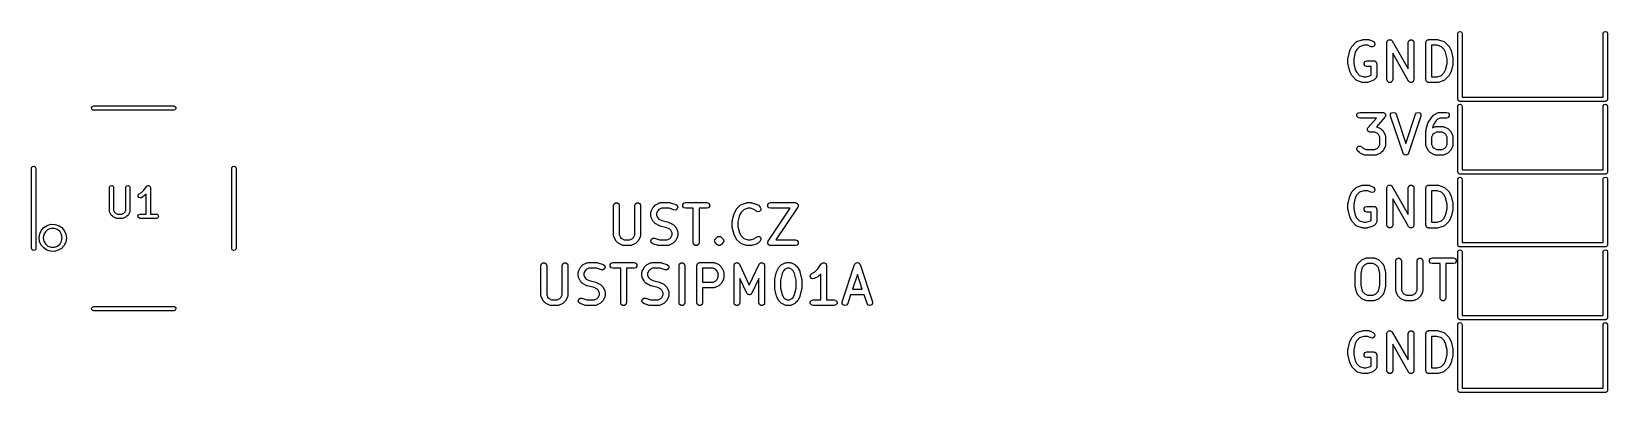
# Model space of a CAD drawing. Extents: x 0.15 to 2.32, y 0.04 to 0.54.
import ezdxf

# ---------------------------------------------------------------- set-up
doc = ezdxf.new("R2010")
doc.units = 0
doc.header["$MEASUREMENT"] = 0
doc.layers.add('BLACK', color=7, linetype='CONTINUOUS')

msp = doc.modelspace()

# ---------------------------------------------------------------- linework, layer by layer
at = {"layer": 'BLACK', "linetype": 'CONTINUOUS'}
for p, q in [((1.9719, 0.5188), (1.9768, 0.5236)), ((1.9768, 0.5236), (1.9776, 0.5241)), ((1.9776, 0.5241), (1.9783, 0.5246)), ((1.9783, 0.5246), (1.9856, 0.527)), ((1.9856, 0.527), (1.9863, 0.527)), ((1.9863, 0.527), (1.9869, 0.5272)), ((1.9869, 0.5272), (1.9942, 0.5272)), ((1.9942, 0.5272), (1.9951, 0.527)), ((1.9951, 0.527), (1.996, 0.5268)), ((1.996, 0.5268), (2.0008, 0.5244)), ((2.0008, 0.5244), (2.0026, 0.5227)), ((2.0026, 0.5227), (2.003, 0.5203)), ((2.0195, 0.5237), (2.02, 0.5247)), ((2.0196, 0.5235), (2.0195, 0.5237)), ((2.0195, 0.5233), (2.0196, 0.5235)), ((2.0195, 0.4721), (2.0195, 0.5233)), ((2.02, 0.5247), (2.0203, 0.5256)), ((2.0203, 0.5256), (2.0204, 0.5257)), ((2.0204, 0.5257), (2.0205, 0.526)), ((2.0205, 0.526), (2.0214, 0.5265)), ((2.0214, 0.5265), (2.0222, 0.527)), ((2.0222, 0.527), (2.0225, 0.527)), ((2.0225, 0.527), (2.0227, 0.5272)), ((2.0227, 0.5272), (2.0236, 0.527)), ((2.0236, 0.527), (2.0247, 0.527)), ((2.0247, 0.527), (2.0248, 0.5269)), ((2.0248, 0.5269), (2.0251, 0.5269)), ((2.0251, 0.5269), (2.0258, 0.5262)), ((2.0258, 0.5262), (2.0266, 0.5256)), ((2.0266, 0.5256), (2.0267, 0.5254)), ((2.0267, 0.5254), (2.0269, 0.5253)), ((2.0269, 0.5253), (2.0488, 0.4869)), ((2.0488, 0.5233), (2.0495, 0.5256)), ((2.0488, 0.4869), (2.0488, 0.5233)), ((2.0495, 0.5256), (2.0515, 0.527)), ((2.0515, 0.527), (2.0539, 0.527)), ((2.0539, 0.527), (2.0559, 0.5256)), ((2.0559, 0.5256), (2.0566, 0.5233)), ((2.0566, 0.5233), (2.0566, 0.4721)), ((2.0731, 0.5233), (2.0733, 0.5239)), ((2.0731, 0.4721), (2.0731, 0.5233)), ((2.0733, 0.5245), (2.0737, 0.525)), ((2.0733, 0.5239), (2.0733, 0.5245)), ((2.0737, 0.525), (2.0739, 0.5256)), ((2.0739, 0.5256), (2.0744, 0.526)), ((2.0744, 0.526), (2.0747, 0.5265)), ((2.0747, 0.5265), (2.0753, 0.5267)), ((2.0753, 0.5267), (2.0758, 0.527)), ((2.0758, 0.527), (2.0765, 0.527)), ((2.0765, 0.527), (2.0771, 0.5272)), ((2.0771, 0.5272), (2.0892, 0.5272)), ((2.0892, 0.5272), (2.0899, 0.527)), ((2.0899, 0.527), (2.0905, 0.527)), ((2.0905, 0.527), (2.0978, 0.5246)), ((2.0978, 0.5246), (2.0985, 0.5241)), ((2.0985, 0.5241), (2.0993, 0.5236)), ((2.0993, 0.5236), (2.1042, 0.5188)), ((2.117, 0.5353), (2.1172, 0.5363)), ((2.117, 0.4453), (2.117, 0.5353)), ((2.1172, 0.5363), (2.1185, 0.5378)), ((2.1185, 0.5378), (2.1205, 0.5382)), ((2.1205, 0.5382), (2.1223, 0.5372)), ((2.1223, 0.5372), (2.1229, 0.5353)), ((2.1229, 0.5353), (2.1229, 0.4482)), ((2.3171, 0.5353), (2.3172, 0.5363)), ((2.3171, 0.4482), (2.3171, 0.5353)), ((2.3172, 0.5363), (2.3185, 0.5378)), ((2.3185, 0.5378), (2.3205, 0.5382)), ((2.3205, 0.5382), (2.3223, 0.5372)), ((2.3223, 0.5372), (2.323, 0.5353)), ((2.323, 0.5353), (2.323, 0.4453)), ((1.9659, 0.5014), (1.9661, 0.5018)), ((1.9659, 0.4941), (1.9659, 0.5014)), ((1.966, 0.5023), (1.9685, 0.5121)), ((1.9661, 0.5018), (1.966, 0.5023)), ((1.9685, 0.5121), (1.9687, 0.5124)), ((1.9687, 0.5124), (1.9688, 0.5129)), ((1.9688, 0.5129), (1.9712, 0.5178)), ((1.9712, 0.5178), (1.9716, 0.5182)), ((1.9716, 0.5182), (1.9719, 0.5188)), ((1.976, 0.5097), (1.9738, 0.5009)), ((1.9738, 0.5009), (1.9738, 0.4945)), ((1.9779, 0.5137), (1.976, 0.5097)), ((1.9817, 0.5174), (1.9779, 0.5137)), ((1.9875, 0.5194), (1.9817, 0.5174)), ((1.9933, 0.5194), (1.9875, 0.5194)), ((1.9973, 0.5173), (1.9933, 0.5194)), ((1.9997, 0.517), (1.9973, 0.5173)), ((2.0019, 0.5181), (1.9997, 0.517)), ((2.003, 0.5203), (2.0019, 0.5181)), ((2.0493, 0.4702), (2.0274, 0.5085)), ((2.0274, 0.5085), (2.0274, 0.4721)), ((2.081, 0.5194), (2.081, 0.4761)), ((2.0886, 0.5194), (2.081, 0.5194)), ((2.0944, 0.5174), (2.0886, 0.5194)), ((2.0982, 0.5137), (2.0944, 0.5174)), ((2.1002, 0.5097), (2.0982, 0.5137)), ((2.1024, 0.5009), (2.1002, 0.5097)), ((2.1024, 0.4945), (2.1024, 0.5009)), ((2.1042, 0.5188), (2.1045, 0.5182)), ((2.1045, 0.5182), (2.105, 0.5178)), ((2.105, 0.5178), (2.1074, 0.5129)), ((2.1074, 0.5129), (2.1075, 0.5124)), ((2.1075, 0.5124), (2.1077, 0.5121)), ((2.1077, 0.5121), (2.1101, 0.5023)), ((2.1101, 0.5023), (2.1101, 0.5018)), ((2.1101, 0.5018), (2.1103, 0.5014)), ((2.1103, 0.5014), (2.1103, 0.4941)), ((1.9661, 0.4936), (1.9659, 0.4941)), ((1.966, 0.4931), (1.9661, 0.4936)), ((1.9685, 0.4834), (1.966, 0.4931)), ((1.9687, 0.483), (1.9685, 0.4834)), ((1.9688, 0.4825), (1.9687, 0.483)), ((1.9712, 0.4777), (1.9688, 0.4825)), ((1.9716, 0.4772), (1.9712, 0.4777)), ((1.9719, 0.4767), (1.9716, 0.4772)), ((1.9738, 0.4945), (1.976, 0.4857)), ((1.976, 0.4857), (1.9779, 0.4818)), ((1.9779, 0.4818), (1.9817, 0.478)), ((1.9817, 0.478), (1.9875, 0.4761)), ((1.988, 0.4953), (1.9894, 0.4972)), ((1.988, 0.4928), (1.988, 0.4953)), ((1.9894, 0.4909), (1.988, 0.4928)), ((1.9894, 0.4972), (1.9918, 0.498)), ((1.9918, 0.4901), (1.9894, 0.4909)), ((1.9911, 0.4761), (1.997, 0.478)), ((1.9918, 0.498), (2.0015, 0.498)), ((1.9976, 0.4901), (1.9918, 0.4901)), ((1.997, 0.478), (1.9976, 0.4786)), ((1.9976, 0.4786), (1.9976, 0.4901)), ((2.0015, 0.498), (2.0021, 0.4978)), ((2.0021, 0.4978), (2.0027, 0.4978)), ((2.0027, 0.4978), (2.0032, 0.4974)), ((2.0032, 0.4974), (2.0038, 0.4972)), ((2.0038, 0.4972), (2.0042, 0.4967)), ((2.0042, 0.4967), (2.0047, 0.4964)), ((2.0047, 0.4964), (2.0049, 0.4958)), ((2.0049, 0.4958), (2.0053, 0.4953)), ((2.0053, 0.4953), (2.0053, 0.4946)), ((2.0053, 0.4946), (2.0055, 0.4941)), ((2.0055, 0.4941), (2.0055, 0.477)), ((2.0886, 0.4761), (2.0944, 0.478)), ((2.0944, 0.478), (2.0982, 0.4818)), ((2.0982, 0.4818), (2.1002, 0.4857)), ((2.1002, 0.4857), (2.1024, 0.4945)), ((2.1045, 0.4772), (2.1042, 0.4767)), ((2.105, 0.4777), (2.1045, 0.4772)), ((2.1074, 0.4825), (2.105, 0.4777)), ((2.1075, 0.483), (2.1074, 0.4825)), ((2.1077, 0.4834), (2.1075, 0.483)), ((2.1101, 0.4931), (2.1077, 0.4834)), ((2.1103, 0.4941), (2.1101, 0.4936)), ((2.1101, 0.4936), (2.1101, 0.4931)), ((1.9768, 0.4718), (1.9719, 0.4767)), ((1.9776, 0.4714), (1.9768, 0.4718)), ((1.9783, 0.4708), (1.9776, 0.4714)), ((1.9856, 0.4684), (1.9783, 0.4708)), ((1.9863, 0.4684), (1.9856, 0.4684)), ((1.9869, 0.4682), (1.9863, 0.4684)), ((1.9918, 0.4682), (1.9869, 0.4682)), ((1.9875, 0.4761), (1.9911, 0.4761)), ((1.9924, 0.4684), (1.9918, 0.4682)), ((1.993, 0.4684), (1.9924, 0.4684)), ((2.0003, 0.4708), (1.993, 0.4684)), ((2.0011, 0.4714), (2.0003, 0.4708)), ((2.0019, 0.4718), (2.0011, 0.4714)), ((2.0043, 0.4742), (2.0019, 0.4718)), ((2.0044, 0.4745), (2.0043, 0.4742)), ((2.0047, 0.4747), (2.0044, 0.4745)), ((2.005, 0.4756), (2.0047, 0.4747)), ((2.0054, 0.4764), (2.005, 0.4756)), ((2.0055, 0.477), (2.0053, 0.4767)), ((2.0053, 0.4767), (2.0054, 0.4764)), ((2.0203, 0.4698), (2.0195, 0.4721)), ((2.0222, 0.4684), (2.0203, 0.4698)), ((2.0247, 0.4684), (2.0222, 0.4684)), ((2.0266, 0.4698), (2.0247, 0.4684)), ((2.0274, 0.4721), (2.0266, 0.4698)), ((2.0494, 0.47), (2.0493, 0.4702)), ((2.0495, 0.4698), (2.0494, 0.47)), ((2.0503, 0.4692), (2.0495, 0.4698)), ((2.0511, 0.4685), (2.0503, 0.4692)), ((2.0513, 0.4685), (2.0511, 0.4685)), ((2.0515, 0.4684), (2.0513, 0.4685)), ((2.0525, 0.4684), (2.0515, 0.4684)), ((2.0535, 0.4683), (2.0525, 0.4684)), ((2.0537, 0.4684), (2.0535, 0.4683)), ((2.0539, 0.4684), (2.0537, 0.4684)), ((2.0547, 0.469), (2.0539, 0.4684)), ((2.0556, 0.4695), (2.0547, 0.469)), ((2.0557, 0.4697), (2.0556, 0.4695)), ((2.0559, 0.4698), (2.0557, 0.4697)), ((2.0562, 0.4708), (2.0559, 0.4698)), ((2.0566, 0.4717), (2.0562, 0.4708)), ((2.0566, 0.4721), (2.0566, 0.4719)), ((2.0566, 0.4719), (2.0566, 0.4717)), ((2.0733, 0.4715), (2.0731, 0.4721)), ((2.0733, 0.4709), (2.0733, 0.4715)), ((2.0737, 0.4704), (2.0733, 0.4709)), ((2.0739, 0.4698), (2.0737, 0.4704)), ((2.0744, 0.4694), (2.0739, 0.4698)), ((2.0747, 0.4689), (2.0744, 0.4694)), ((2.0753, 0.4687), (2.0747, 0.4689)), ((2.0758, 0.4684), (2.0753, 0.4687)), ((2.0765, 0.4684), (2.0758, 0.4684)), ((2.0771, 0.4682), (2.0765, 0.4684)), ((2.0892, 0.4682), (2.0771, 0.4682)), ((2.081, 0.4761), (2.0886, 0.4761)), ((2.0899, 0.4684), (2.0892, 0.4682)), ((2.0905, 0.4684), (2.0899, 0.4684)), ((2.0978, 0.4708), (2.0905, 0.4684)), ((2.0985, 0.4714), (2.0978, 0.4708)), ((2.0993, 0.4718), (2.0985, 0.4714)), ((2.1042, 0.4767), (2.0993, 0.4718)), ((0.2372, 0.4336), (0.2383, 0.4353)), ((0.2383, 0.4353), (0.2402, 0.436)), ((0.2402, 0.436), (0.3504, 0.436)), ((0.3504, 0.436), (0.3514, 0.4358)), ((0.3514, 0.4358), (0.353, 0.4345)), ((0.353, 0.4345), (0.3533, 0.4326)), ((2.1173, 0.4446), (2.117, 0.4453)), ((2.117, 0.4353), (2.1172, 0.4363)), ((2.117, 0.3453), (2.117, 0.4353)), ((2.1172, 0.4363), (2.1185, 0.4378)), ((2.1174, 0.4438), (2.1173, 0.4446)), ((2.1176, 0.4436), (2.1174, 0.4438)), ((2.1177, 0.4434), (2.1176, 0.4436)), ((2.1184, 0.443), (2.1177, 0.4434)), ((2.119, 0.4425), (2.1184, 0.443)), ((2.1185, 0.4378), (2.1205, 0.4382)), ((2.1194, 0.4424), (2.119, 0.4425)), ((2.1195, 0.4424), (2.1194, 0.4424)), ((2.1196, 0.4424), (2.1195, 0.4424)), ((2.12, 0.4423), (2.1196, 0.4424)), ((2.32, 0.4423), (2.12, 0.4423)), ((2.1205, 0.4382), (2.1223, 0.4372)), ((2.1223, 0.4372), (2.1229, 0.4353)), ((2.1229, 0.4482), (2.3171, 0.4482)), ((2.1229, 0.4353), (2.1229, 0.3482)), ((2.3171, 0.4353), (2.3172, 0.4363)), ((2.3171, 0.3482), (2.3171, 0.4353)), ((2.3172, 0.4363), (2.3185, 0.4378)), ((2.3185, 0.4378), (2.3205, 0.4382)), ((2.3207, 0.4426), (2.32, 0.4423)), ((2.3205, 0.4382), (2.3223, 0.4372)), ((2.3215, 0.4427), (2.3207, 0.4426)), ((2.3216, 0.4429), (2.3215, 0.4427)), ((2.3219, 0.443), (2.3216, 0.4429)), ((2.3223, 0.4437), (2.3219, 0.443)), ((2.3228, 0.4443), (2.3223, 0.4437)), ((2.3223, 0.4372), (2.323, 0.4353)), ((2.3229, 0.4448), (2.3228, 0.4446)), ((2.3228, 0.4446), (2.3228, 0.4443)), ((2.323, 0.4453), (2.3229, 0.4449)), ((2.3229, 0.4449), (2.3229, 0.4448)), ((2.323, 0.4353), (2.323, 0.3453)), ((0.2376, 0.4316), (0.2372, 0.4336)), ((0.2391, 0.4303), (0.2376, 0.4316)), ((0.2402, 0.4301), (0.2391, 0.4303)), ((0.3504, 0.4301), (0.2402, 0.4301)), ((0.3523, 0.4308), (0.3504, 0.4301)), ((0.3533, 0.4326), (0.3523, 0.4308)), ((1.9783, 0.4245), (1.9797, 0.4265)), ((1.9783, 0.4221), (1.9783, 0.4245)), ((1.9797, 0.4201), (1.9783, 0.4221)), ((1.9797, 0.4265), (1.982, 0.4272)), ((1.982, 0.4194), (1.9797, 0.4201)), ((1.982, 0.4272), (2.0137, 0.4272)), ((2.005, 0.4194), (1.982, 0.4194)), ((1.9937, 0.4064), (2.005, 0.4194)), ((2.0167, 0.4207), (2.005, 0.4074)), ((2.0137, 0.4272), (2.0145, 0.427)), ((2.0145, 0.427), (2.0152, 0.4269)), ((2.0152, 0.4269), (2.0156, 0.4266)), ((2.0156, 0.4266), (2.016, 0.4265)), ((2.016, 0.4265), (2.0165, 0.4258)), ((2.0165, 0.4258), (2.0171, 0.4253)), ((2.017, 0.4214), (2.0167, 0.4207)), ((2.0175, 0.4221), (2.017, 0.4214)), ((2.0171, 0.4253), (2.0172, 0.4249)), ((2.0172, 0.4249), (2.0175, 0.4245)), ((2.0175, 0.4245), (2.0175, 0.4237)), ((2.0175, 0.4237), (2.0176, 0.4229)), ((2.0176, 0.4229), (2.0175, 0.4225)), ((2.0175, 0.4225), (2.0175, 0.4221)), ((2.0246, 0.4245), (2.026, 0.4265)), ((2.0246, 0.4221), (2.0246, 0.4245)), ((2.0417, 0.3709), (2.0246, 0.4221)), ((2.026, 0.4265), (2.0283, 0.4272)), ((2.0283, 0.4272), (2.0306, 0.4265)), ((2.0306, 0.4265), (2.0321, 0.4245)), ((2.0321, 0.4245), (2.0454, 0.3846)), ((2.0454, 0.3846), (2.0587, 0.4245)), ((2.0662, 0.4221), (2.0491, 0.3709)), ((2.0587, 0.4245), (2.0602, 0.4265)), ((2.0602, 0.4265), (2.0625, 0.4272)), ((2.0625, 0.4272), (2.0648, 0.4265)), ((2.0648, 0.4265), (2.0662, 0.4245)), ((2.0662, 0.4245), (2.0662, 0.4221)), ((2.0732, 0.4023), (2.0757, 0.4121)), ((2.0757, 0.4121), (2.076, 0.4126)), ((2.076, 0.4126), (2.0762, 0.4133)), ((2.0762, 0.4133), (2.0811, 0.4206)), ((2.0811, 0.4206), (2.0814, 0.4209)), ((2.0814, 0.4209), (2.0816, 0.4212)), ((2.0816, 0.4212), (2.084, 0.4237)), ((2.0874, 0.4159), (2.0832, 0.4095)), ((2.084, 0.4237), (2.0846, 0.4239)), ((2.0846, 0.4239), (2.0851, 0.4244)), ((2.0851, 0.4244), (2.0899, 0.4268)), ((2.0892, 0.4176), (2.0874, 0.4159)), ((2.0926, 0.4194), (2.0892, 0.4176)), ((2.0899, 0.4268), (2.0908, 0.427)), ((2.0908, 0.427), (2.0917, 0.4272)), ((2.0917, 0.4272), (2.1014, 0.4272)), ((2.1014, 0.4194), (2.0926, 0.4194)), ((2.1014, 0.4272), (2.1037, 0.4265)), ((2.1037, 0.4201), (2.1014, 0.4194)), ((2.1037, 0.4265), (2.1052, 0.4245)), ((2.1052, 0.4221), (2.1037, 0.4201)), ((2.1052, 0.4245), (2.1052, 0.4221)), ((1.9927, 0.4042), (1.9929, 0.4046)), ((1.9929, 0.4034), (1.9927, 0.4042)), ((1.9929, 0.405), (1.9934, 0.4057)), ((1.9929, 0.4046), (1.9929, 0.405)), ((1.9929, 0.4026), (1.9929, 0.4034)), ((1.9932, 0.4022), (1.9929, 0.4026)), ((1.9933, 0.4018), (1.9932, 0.4022)), ((1.9939, 0.4013), (1.9933, 0.4018)), ((1.9934, 0.4057), (1.9937, 0.4064)), ((1.9943, 0.4006), (1.9939, 0.4013)), ((1.9948, 0.4005), (1.9943, 0.4006)), ((1.9951, 0.4002), (1.9948, 0.4005)), ((1.9959, 0.4001), (1.9951, 0.4002)), ((1.9966, 0.3999), (1.9959, 0.4001)), ((2.003, 0.3999), (1.9966, 0.3999)), ((2.0065, 0.3981), (2.003, 0.3999)), ((2.005, 0.4074), (2.0057, 0.4073)), ((2.0057, 0.4073), (2.0106, 0.4049)), ((2.008, 0.3966), (2.0065, 0.3981)), ((2.0098, 0.3931), (2.008, 0.3966)), ((2.0098, 0.3828), (2.0098, 0.3931)), ((2.0106, 0.4049), (2.011, 0.4044)), ((2.011, 0.4044), (2.0116, 0.4042)), ((2.0116, 0.4042), (2.0141, 0.4017)), ((2.0141, 0.4017), (2.0143, 0.4011)), ((2.0143, 0.4011), (2.0148, 0.4007)), ((2.0148, 0.4007), (2.0172, 0.3958)), ((2.0172, 0.3958), (2.0174, 0.3949)), ((2.0174, 0.3949), (2.0176, 0.3941)), ((2.0176, 0.3941), (2.0176, 0.3819)), ((2.0731, 0.4014), (2.0733, 0.4018)), ((2.0731, 0.3819), (2.0731, 0.4014)), ((2.0733, 0.4018), (2.0732, 0.4023)), ((2.0827, 0.3966), (2.081, 0.3931)), ((2.081, 0.3931), (2.081, 0.3828)), ((2.0832, 0.4095), (2.0823, 0.4059)), ((2.0823, 0.4059), (2.0851, 0.4073)), ((2.0843, 0.3981), (2.0827, 0.3966)), ((2.0878, 0.3999), (2.0843, 0.3981)), ((2.0851, 0.4073), (2.0859, 0.4075)), ((2.0859, 0.4075), (2.0868, 0.4077)), ((2.0868, 0.4077), (2.0966, 0.4077)), ((2.0956, 0.3999), (2.0878, 0.3999)), ((2.0991, 0.3981), (2.0956, 0.3999)), ((2.0966, 0.4077), (2.0974, 0.4075)), ((2.0974, 0.4075), (2.0983, 0.4073)), ((2.0983, 0.4073), (2.1032, 0.4049)), ((2.1006, 0.3966), (2.0991, 0.3981)), ((2.1024, 0.3931), (2.1006, 0.3966)), ((2.1024, 0.3828), (2.1024, 0.3931)), ((2.1032, 0.4049), (2.1037, 0.4044)), ((2.1037, 0.4044), (2.1042, 0.4042)), ((2.1042, 0.4042), (2.1067, 0.4017)), ((2.1067, 0.4017), (2.1069, 0.4011)), ((2.1069, 0.4011), (2.1074, 0.4007)), ((2.1074, 0.4007), (2.1098, 0.3958)), ((2.1098, 0.3958), (2.11, 0.3949)), ((2.11, 0.3949), (2.1103, 0.3941)), ((2.1103, 0.3941), (2.1103, 0.3819)), ((1.9781, 0.3764), (1.9785, 0.3788)), ((1.9792, 0.3742), (1.9781, 0.3764)), ((1.9785, 0.3788), (1.9802, 0.3805)), ((1.9817, 0.3718), (1.9792, 0.3742)), ((1.9802, 0.3805), (1.9826, 0.3809)), ((1.9822, 0.3715), (1.9817, 0.3718)), ((1.9827, 0.371), (1.9822, 0.3715)), ((1.9826, 0.3809), (1.9848, 0.3798)), ((1.9876, 0.3686), (1.9827, 0.371)), ((1.9848, 0.3798), (1.9868, 0.3778)), ((1.9868, 0.3778), (1.9903, 0.3761)), ((1.9903, 0.3761), (2.003, 0.3761)), ((2.003, 0.3761), (2.0065, 0.3778)), ((2.0106, 0.371), (2.0057, 0.3686)), ((2.0065, 0.3778), (2.008, 0.3793)), ((2.008, 0.3793), (2.0098, 0.3828)), ((2.011, 0.3715), (2.0106, 0.371)), ((2.0116, 0.3718), (2.011, 0.3715)), ((2.0141, 0.3742), (2.0116, 0.3718)), ((2.0143, 0.3748), (2.0141, 0.3742)), ((2.0148, 0.3752), (2.0143, 0.3748)), ((2.0172, 0.3801), (2.0148, 0.3752)), ((2.0174, 0.381), (2.0172, 0.3801)), ((2.0176, 0.3819), (2.0174, 0.381)), ((2.0423, 0.3699), (2.0417, 0.3709)), ((2.0431, 0.369), (2.0423, 0.3699)), ((2.0431, 0.3689), (2.0431, 0.369)), ((2.0442, 0.3686), (2.0431, 0.3689)), ((2.0431, 0.3689), (2.0431, 0.3689)), ((2.0477, 0.3689), (2.0465, 0.3686)), ((2.0484, 0.3699), (2.0477, 0.369)), ((2.0477, 0.369), (2.0477, 0.3689)), ((2.0477, 0.3689), (2.0477, 0.3689)), ((2.0491, 0.3709), (2.0484, 0.3699)), ((2.0734, 0.381), (2.0731, 0.3819)), ((2.0736, 0.3801), (2.0734, 0.381)), ((2.076, 0.3752), (2.0736, 0.3801)), ((2.0764, 0.3748), (2.076, 0.3752)), ((2.0767, 0.3742), (2.0764, 0.3748)), ((2.0792, 0.3718), (2.0767, 0.3742)), ((2.0797, 0.3715), (2.0792, 0.3718)), ((2.0802, 0.371), (2.0797, 0.3715)), ((2.0851, 0.3686), (2.0802, 0.371)), ((2.081, 0.3828), (2.0827, 0.3793)), ((2.0827, 0.3793), (2.0843, 0.3778)), ((2.0843, 0.3778), (2.0878, 0.3761)), ((2.0878, 0.3761), (2.0956, 0.3761)), ((2.0956, 0.3761), (2.0991, 0.3778)), ((2.1032, 0.371), (2.0983, 0.3686)), ((2.0991, 0.3778), (2.1006, 0.3793)), ((2.1006, 0.3793), (2.1024, 0.3828)), ((2.1037, 0.3715), (2.1032, 0.371)), ((2.1042, 0.3718), (2.1037, 0.3715)), ((2.1067, 0.3742), (2.1042, 0.3718)), ((2.1069, 0.3748), (2.1067, 0.3742)), ((2.1074, 0.3752), (2.1069, 0.3748)), ((2.1098, 0.3801), (2.1074, 0.3752)), ((2.11, 0.381), (2.1098, 0.3801)), ((2.1103, 0.3819), (2.11, 0.381)), ((0.1545, 0.3504), (0.1547, 0.3514)), ((0.1545, 0.2402), (0.1545, 0.3504)), ((0.1547, 0.3514), (0.156, 0.353)), ((0.156, 0.353), (0.158, 0.3533)), ((0.158, 0.3533), (0.1597, 0.3523)), ((0.1597, 0.3523), (0.1604, 0.3504)), ((0.1604, 0.3504), (0.1604, 0.2402)), ((0.4301, 0.3504), (0.4303, 0.3514)), ((0.4301, 0.2402), (0.4301, 0.3504)), ((0.4303, 0.3514), (0.4316, 0.353)), ((0.4316, 0.353), (0.4336, 0.3533)), ((0.4336, 0.3533), (0.4353, 0.3523)), ((0.4353, 0.3523), (0.436, 0.3504)), ((0.436, 0.3504), (0.436, 0.2402)), ((1.9885, 0.3685), (1.9876, 0.3686)), ((1.9893, 0.3682), (1.9885, 0.3685)), ((2.004, 0.3682), (1.9893, 0.3682)), ((2.0048, 0.3685), (2.004, 0.3682)), ((2.0057, 0.3686), (2.0048, 0.3685)), ((2.0454, 0.3682), (2.0442, 0.3686)), ((2.0465, 0.3686), (2.0454, 0.3682)), ((2.0454, 0.3682), (2.0454, 0.3682)), ((2.0454, 0.3682), (2.0454, 0.3682)), ((2.0859, 0.3685), (2.0851, 0.3686)), ((2.0868, 0.3682), (2.0859, 0.3685)), ((2.0966, 0.3682), (2.0868, 0.3682)), ((2.0974, 0.3685), (2.0966, 0.3682)), ((2.0983, 0.3686), (2.0974, 0.3685)), ((2.1229, 0.3482), (2.3171, 0.3482)), ((0.2618, 0.3248), (0.2631, 0.3264)), ((0.2631, 0.3264), (0.2651, 0.3267)), ((0.2651, 0.3267), (0.2668, 0.3257)), ((0.2668, 0.3257), (0.2675, 0.3238)), ((0.2843, 0.3248), (0.2856, 0.3264)), ((0.2856, 0.3264), (0.2876, 0.3267)), ((0.2876, 0.3267), (0.2893, 0.3257)), ((0.2893, 0.3257), (0.29, 0.3238)), ((0.3091, 0.3201), (0.3127, 0.3255)), ((0.3127, 0.3255), (0.3134, 0.3262)), ((0.3134, 0.3262), (0.3136, 0.3262)), ((0.3136, 0.3262), (0.3137, 0.3264)), ((0.3137, 0.3264), (0.3145, 0.3265)), ((0.3145, 0.3265), (0.3154, 0.3268)), ((0.3154, 0.3268), (0.3155, 0.3267)), ((0.3155, 0.3267), (0.3157, 0.3267)), ((0.3157, 0.3267), (0.3164, 0.3263)), ((0.3164, 0.3263), (0.3172, 0.3259)), ((0.3172, 0.3259), (0.3173, 0.3258)), ((0.3173, 0.3258), (0.3174, 0.3257)), ((0.3174, 0.3257), (0.3177, 0.3249)), ((1.9783, 0.3246), (1.9856, 0.327)), ((1.9856, 0.327), (1.9863, 0.327)), ((1.9863, 0.327), (1.9869, 0.3272)), ((1.9869, 0.3272), (1.9942, 0.3272)), ((1.9942, 0.3272), (1.9951, 0.327)), ((1.9951, 0.327), (1.996, 0.3268)), ((1.996, 0.3268), (2.0008, 0.3244)), ((2.02, 0.3247), (2.0203, 0.3256)), ((2.0203, 0.3256), (2.0204, 0.3257)), ((2.0204, 0.3257), (2.0205, 0.326)), ((2.0205, 0.326), (2.0214, 0.3265)), ((2.0214, 0.3265), (2.0222, 0.327)), ((2.0222, 0.327), (2.0225, 0.327)), ((2.0225, 0.327), (2.0227, 0.3272)), ((2.0227, 0.3272), (2.0236, 0.327)), ((2.0236, 0.327), (2.0247, 0.327)), ((2.0247, 0.327), (2.0248, 0.3269)), ((2.0248, 0.3269), (2.0251, 0.3269)), ((2.0251, 0.3269), (2.0258, 0.3262)), ((2.0258, 0.3262), (2.0266, 0.3256)), ((2.0266, 0.3256), (2.0267, 0.3254)), ((2.0267, 0.3254), (2.0269, 0.3253)), ((2.0488, 0.3233), (2.0495, 0.3256)), ((2.0495, 0.3256), (2.0515, 0.327)), ((2.0515, 0.327), (2.0539, 0.327)), ((2.0539, 0.327), (2.0559, 0.3256)), ((2.0559, 0.3256), (2.0566, 0.3233)), ((2.0737, 0.325), (2.0739, 0.3256)), ((2.0739, 0.3256), (2.0744, 0.326)), ((2.0744, 0.326), (2.0747, 0.3265)), ((2.0747, 0.3265), (2.0753, 0.3267)), ((2.0753, 0.3267), (2.0758, 0.327)), ((2.0758, 0.327), (2.0765, 0.327)), ((2.0765, 0.327), (2.0771, 0.3272)), ((2.0771, 0.3272), (2.0892, 0.3272)), ((2.0892, 0.3272), (2.0899, 0.327)), ((2.0899, 0.327), (2.0905, 0.327)), ((2.0905, 0.327), (2.0978, 0.3246)), ((2.1173, 0.3446), (2.117, 0.3453)), ((2.117, 0.3353), (2.1172, 0.3363)), ((2.117, 0.2453), (2.117, 0.3353)), ((2.1172, 0.3363), (2.1185, 0.3378)), ((2.1174, 0.3438), (2.1173, 0.3446)), ((2.1176, 0.3436), (2.1174, 0.3438)), ((2.1177, 0.3434), (2.1176, 0.3436)), ((2.1184, 0.343), (2.1177, 0.3434)), ((2.119, 0.3425), (2.1184, 0.343)), ((2.1185, 0.3378), (2.1205, 0.3382)), ((2.1194, 0.3424), (2.119, 0.3425)), ((2.1195, 0.3424), (2.1194, 0.3424)), ((2.1196, 0.3424), (2.1195, 0.3424)), ((2.12, 0.3423), (2.1196, 0.3424)), ((2.32, 0.3423), (2.12, 0.3423)), ((2.1205, 0.3382), (2.1223, 0.3372)), ((2.1223, 0.3372), (2.1229, 0.3353)), ((2.1229, 0.3353), (2.1229, 0.2482)), ((2.3171, 0.3353), (2.3172, 0.3363)), ((2.3171, 0.2482), (2.3171, 0.3353)), ((2.3172, 0.3363), (2.3185, 0.3378)), ((2.3185, 0.3378), (2.3205, 0.3382)), ((2.3207, 0.3426), (2.32, 0.3423)), ((2.3205, 0.3382), (2.3223, 0.3372)), ((2.3215, 0.3427), (2.3207, 0.3426)), ((2.3216, 0.3429), (2.3215, 0.3427)), ((2.3219, 0.343), (2.3216, 0.3429)), ((2.3223, 0.3437), (2.3219, 0.343)), ((2.3228, 0.3443), (2.3223, 0.3437)), ((2.3223, 0.3372), (2.323, 0.3353)), ((2.3229, 0.3448), (2.3228, 0.3446)), ((2.3228, 0.3446), (2.3228, 0.3443)), ((2.323, 0.3453), (2.3229, 0.3449)), ((2.3229, 0.3449), (2.3229, 0.3448)), ((2.323, 0.3353), (2.323, 0.2453)), ((0.2616, 0.3238), (0.2618, 0.3248)), ((0.2616, 0.2919), (0.2616, 0.3238)), ((0.2675, 0.3238), (0.2675, 0.2926)), ((0.2841, 0.3238), (0.2843, 0.3248)), ((0.2841, 0.2926), (0.2841, 0.3238)), ((0.29, 0.3238), (0.29, 0.2919)), ((0.3011, 0.3117), (0.3012, 0.3137)), ((0.3023, 0.3101), (0.3011, 0.3117)), ((0.3012, 0.3137), (0.3026, 0.3152)), ((0.3042, 0.3096), (0.3023, 0.3101)), ((0.3026, 0.3152), (0.3059, 0.3169)), ((0.3052, 0.3099), (0.3042, 0.3096)), ((0.309, 0.3118), (0.3052, 0.3099)), ((0.3059, 0.3169), (0.3091, 0.3201)), ((0.3097, 0.3124), (0.309, 0.3118)), ((0.309, 0.3118), (0.309, 0.3118)), ((0.3122, 0.3148), (0.3097, 0.3124)), ((0.3122, 0.2874), (0.3122, 0.3148)), ((0.3177, 0.3249), (0.3181, 0.3241)), ((0.3181, 0.3241), (0.3181, 0.324)), ((0.3181, 0.324), (0.3181, 0.3238)), ((0.3181, 0.3238), (0.3181, 0.2874)), ((1.966, 0.3023), (1.9685, 0.3121)), ((1.9685, 0.3121), (1.9687, 0.3124)), ((1.9687, 0.3124), (1.9688, 0.3129)), ((1.9688, 0.3129), (1.9712, 0.3178)), ((1.9712, 0.3178), (1.9716, 0.3182)), ((1.9716, 0.3182), (1.9719, 0.3188)), ((1.9719, 0.3188), (1.9768, 0.3236)), ((1.976, 0.3097), (1.9738, 0.3009)), ((1.9779, 0.3137), (1.976, 0.3097)), ((1.9768, 0.3236), (1.9776, 0.3241)), ((1.9776, 0.3241), (1.9783, 0.3246)), ((1.9817, 0.3174), (1.9779, 0.3137)), ((1.9875, 0.3194), (1.9817, 0.3174)), ((1.9933, 0.3194), (1.9875, 0.3194)), ((1.9973, 0.3173), (1.9933, 0.3194)), ((1.9997, 0.317), (1.9973, 0.3173)), ((2.0019, 0.3181), (1.9997, 0.317)), ((2.0008, 0.3244), (2.0026, 0.3227)), ((2.003, 0.3203), (2.0019, 0.3181)), ((2.0026, 0.3227), (2.003, 0.3203)), ((2.0195, 0.3237), (2.02, 0.3247)), ((2.0196, 0.3235), (2.0195, 0.3237)), ((2.0195, 0.3233), (2.0196, 0.3235)), ((2.0195, 0.2721), (2.0195, 0.3233)), ((2.0269, 0.3253), (2.0488, 0.2869)), ((2.0493, 0.2702), (2.0274, 0.3085)), ((2.0274, 0.3085), (2.0274, 0.2721)), ((2.0488, 0.2869), (2.0488, 0.3233)), ((2.0566, 0.3233), (2.0566, 0.2721)), ((2.0731, 0.3233), (2.0733, 0.3239)), ((2.0731, 0.2721), (2.0731, 0.3233)), ((2.0733, 0.3245), (2.0737, 0.325)), ((2.0733, 0.3239), (2.0733, 0.3245)), ((2.081, 0.3194), (2.081, 0.2761)), ((2.0886, 0.3194), (2.081, 0.3194)), ((2.0944, 0.3174), (2.0886, 0.3194)), ((2.0982, 0.3137), (2.0944, 0.3174)), ((2.0978, 0.3246), (2.0985, 0.3241)), ((2.1002, 0.3097), (2.0982, 0.3137)), ((2.0985, 0.3241), (2.0993, 0.3236)), ((2.0993, 0.3236), (2.1042, 0.3188)), ((2.1024, 0.3009), (2.1002, 0.3097)), ((2.1042, 0.3188), (2.1045, 0.3182)), ((2.1045, 0.3182), (2.105, 0.3178)), ((2.105, 0.3178), (2.1074, 0.3129)), ((2.1074, 0.3129), (2.1075, 0.3124)), ((2.1075, 0.3124), (2.1077, 0.3121)), ((2.1077, 0.3121), (2.1101, 0.3023)), ((0.2616, 0.2918), (0.2616, 0.2919)), ((0.2616, 0.2916), (0.2616, 0.2918)), ((0.2619, 0.2906), (0.2616, 0.2916)), ((0.2638, 0.2869), (0.2619, 0.2906)), ((0.2638, 0.2868), (0.2638, 0.2869)), ((0.2643, 0.2861), (0.2638, 0.2868)), ((0.2662, 0.2842), (0.2643, 0.2861)), ((0.2663, 0.2842), (0.2662, 0.2842)), ((0.267, 0.2837), (0.2663, 0.2842)), ((0.2707, 0.2818), (0.267, 0.2837)), ((0.2675, 0.2926), (0.2688, 0.2899)), ((0.2688, 0.2899), (0.27, 0.2887)), ((0.27, 0.2887), (0.2727, 0.2874)), ((0.2727, 0.2874), (0.2788, 0.2874)), ((0.2788, 0.2874), (0.2815, 0.2887)), ((0.2846, 0.2837), (0.2809, 0.2818)), ((0.2815, 0.2887), (0.2827, 0.2899)), ((0.2827, 0.2899), (0.2841, 0.2926)), ((0.2847, 0.2837), (0.2846, 0.2837)), ((0.2854, 0.2842), (0.2847, 0.2837)), ((0.2873, 0.2861), (0.2854, 0.2842)), ((0.2878, 0.2869), (0.2873, 0.2862)), ((0.2873, 0.2862), (0.2873, 0.2861)), ((0.2897, 0.2906), (0.2878, 0.2869)), ((0.2898, 0.2909), (0.2897, 0.2908)), ((0.2897, 0.2908), (0.2897, 0.2906)), ((0.29, 0.2919), (0.2898, 0.2909)), ((0.301, 0.285), (0.302, 0.2867)), ((0.3014, 0.283), (0.301, 0.285)), ((0.3029, 0.2817), (0.3014, 0.283)), ((0.302, 0.2867), (0.3039, 0.2874)), ((0.3039, 0.2874), (0.3122, 0.2874)), ((0.3181, 0.2874), (0.3264, 0.2874)), ((0.3264, 0.2874), (0.3274, 0.2872)), ((0.3283, 0.2822), (0.3264, 0.2815)), ((0.3274, 0.2872), (0.329, 0.2859)), ((0.3293, 0.2839), (0.3283, 0.2822)), ((0.329, 0.2859), (0.3293, 0.2839)), ((0.9554, 0.2992), (0.9562, 0.3015)), ((0.9554, 0.2578), (0.9554, 0.2992)), ((0.9562, 0.3015), (0.9581, 0.303)), ((0.9581, 0.303), (0.9606, 0.303)), ((0.9606, 0.303), (0.9625, 0.3015)), ((0.9625, 0.3015), (0.9633, 0.2992)), ((0.9633, 0.2992), (0.9633, 0.2587)), ((0.9847, 0.2992), (0.9854, 0.3015)), ((0.9847, 0.2587), (0.9847, 0.2992)), ((0.9854, 0.3015), (0.9874, 0.303)), ((0.9874, 0.303), (0.9898, 0.303)), ((0.9898, 0.303), (0.9918, 0.3015)), ((0.9918, 0.3015), (0.9925, 0.2992)), ((0.9925, 0.2992), (0.9925, 0.2578)), ((1.0066, 0.2895), (1.0069, 0.2903)), ((1.0066, 0.2846), (1.0066, 0.2895)), ((1.0069, 0.2837), (1.0066, 0.2846)), ((1.0069, 0.2903), (1.007, 0.2912)), ((1.007, 0.2828), (1.0069, 0.2837)), ((1.007, 0.2912), (1.0095, 0.2961)), ((1.0095, 0.278), (1.007, 0.2828)), ((1.0095, 0.2961), (1.0099, 0.2966)), ((1.0099, 0.2966), (1.0102, 0.2971)), ((1.0102, 0.2971), (1.0126, 0.2996)), ((1.0126, 0.2996), (1.0132, 0.2999)), ((1.0132, 0.2999), (1.0136, 0.3003)), ((1.0136, 0.3003), (1.0185, 0.3028)), ((1.0162, 0.292), (1.0145, 0.2885)), ((1.0145, 0.2885), (1.0145, 0.2855)), ((1.0145, 0.2855), (1.0162, 0.2821)), ((1.0177, 0.2936), (1.0162, 0.292)), ((1.0162, 0.2821), (1.0177, 0.2805)), ((1.0212, 0.2953), (1.0177, 0.2936)), ((1.0185, 0.3028), (1.0194, 0.3029)), ((1.0194, 0.3029), (1.0203, 0.3032)), ((1.0203, 0.3032), (1.0325, 0.3032)), ((1.0318, 0.2953), (1.0212, 0.2953)), ((1.0385, 0.2931), (1.0318, 0.2953)), ((1.0325, 0.3032), (1.0331, 0.303)), ((1.0331, 0.303), (1.0337, 0.303)), ((1.0337, 0.303), (1.041, 0.3005)), ((1.041, 0.293), (1.0385, 0.2931)), ((1.041, 0.3005), (1.043, 0.2991)), ((1.043, 0.2945), (1.041, 0.293)), ((1.043, 0.2991), (1.0437, 0.2968)), ((1.0437, 0.2968), (1.043, 0.2945)), ((1.0507, 0.3004), (1.0521, 0.3024)), ((1.0507, 0.298), (1.0507, 0.3004)), ((1.0521, 0.296), (1.0507, 0.298)), ((1.0521, 0.3024), (1.0544, 0.3032)), ((1.0544, 0.2953), (1.0521, 0.296)), ((1.0544, 0.3032), (1.0837, 0.3032)), ((1.0651, 0.2953), (1.0544, 0.2953)), ((1.0651, 0.248), (1.0651, 0.2953)), ((1.0837, 0.2953), (1.073, 0.2953)), ((1.073, 0.2953), (1.073, 0.248)), ((1.0837, 0.3032), (1.086, 0.3024)), ((1.086, 0.296), (1.0837, 0.2953)), ((1.086, 0.3024), (1.0874, 0.3004)), ((1.0874, 0.298), (1.086, 0.296)), ((1.0874, 0.3004), (1.0874, 0.298)), ((1.1188, 0.2782), (1.1213, 0.288)), ((1.1213, 0.288), (1.1215, 0.2884)), ((1.1215, 0.2884), (1.1216, 0.2888)), ((1.1216, 0.2888), (1.124, 0.2937)), ((1.124, 0.2937), (1.1244, 0.2941)), ((1.1244, 0.2941), (1.1247, 0.2947)), ((1.1247, 0.2947), (1.1296, 0.2996)), ((1.1288, 0.2857), (1.1266, 0.2768)), ((1.1308, 0.2896), (1.1288, 0.2857)), ((1.1296, 0.2996), (1.1304, 0.3)), ((1.1304, 0.3), (1.1312, 0.3005)), ((1.1345, 0.2933), (1.1308, 0.2896)), ((1.1312, 0.3005), (1.1385, 0.303)), ((1.1403, 0.2953), (1.1345, 0.2933)), ((1.1385, 0.303), (1.1391, 0.303)), ((1.1391, 0.303), (1.1397, 0.3032)), ((1.1397, 0.3032), (1.1446, 0.3032)), ((1.144, 0.2953), (1.1403, 0.2953)), ((1.1498, 0.2933), (1.144, 0.2953)), ((1.1446, 0.3032), (1.1452, 0.303)), ((1.1452, 0.303), (1.1458, 0.303)), ((1.1458, 0.303), (1.1531, 0.3005)), ((1.1516, 0.2916), (1.1498, 0.2933)), ((1.1537, 0.2905), (1.1516, 0.2916)), ((1.1531, 0.3005), (1.1539, 0.3)), ((1.1561, 0.2908), (1.1537, 0.2905)), ((1.1539, 0.3), (1.1547, 0.2996)), ((1.1547, 0.2996), (1.1571, 0.2971)), ((1.1578, 0.2926), (1.1561, 0.2908)), ((1.1571, 0.2971), (1.1582, 0.295)), ((1.1582, 0.295), (1.1578, 0.2926)), ((1.1677, 0.3004), (1.1691, 0.3024)), ((1.1677, 0.298), (1.1677, 0.3004)), ((1.1691, 0.296), (1.1677, 0.298)), ((1.1681, 0.2502), (1.1982, 0.2953)), ((1.1691, 0.3024), (1.1714, 0.3032)), ((1.1714, 0.2953), (1.1691, 0.296)), ((1.1714, 0.3032), (1.2055, 0.3032)), ((1.1982, 0.2953), (1.1714, 0.2953)), ((1.2088, 0.297), (1.1787, 0.252)), ((1.2055, 0.3032), (1.206, 0.303)), ((1.206, 0.303), (1.2066, 0.303)), ((1.2066, 0.303), (1.2072, 0.3026)), ((1.2072, 0.3026), (1.2078, 0.3024)), ((1.2078, 0.3024), (1.2082, 0.302)), ((1.2082, 0.302), (1.2086, 0.3017)), ((1.2086, 0.3017), (1.2088, 0.301)), ((1.2088, 0.301), (1.2093, 0.3004)), ((1.2089, 0.2976), (1.2088, 0.297)), ((1.2093, 0.298), (1.2089, 0.2976)), ((1.2093, 0.3004), (1.2093, 0.2999)), ((1.2093, 0.2999), (1.2094, 0.2994)), ((1.2094, 0.2994), (1.2093, 0.2987)), ((1.2093, 0.2987), (1.2093, 0.298)), ((1.9659, 0.3014), (1.9661, 0.3018)), ((1.9659, 0.2941), (1.9659, 0.3014)), ((1.9661, 0.2936), (1.9659, 0.2941)), ((1.9661, 0.3018), (1.966, 0.3023)), ((1.966, 0.2931), (1.9661, 0.2936)), ((1.9685, 0.2834), (1.966, 0.2931)), ((1.9687, 0.283), (1.9685, 0.2834)), ((1.9688, 0.2825), (1.9687, 0.283)), ((1.9712, 0.2777), (1.9688, 0.2825)), ((1.9738, 0.3009), (1.9738, 0.2945)), ((1.9738, 0.2945), (1.976, 0.2857)), ((1.976, 0.2857), (1.9779, 0.2818)), ((1.988, 0.2953), (1.9894, 0.2972)), ((1.988, 0.2928), (1.988, 0.2953)), ((1.9894, 0.2909), (1.988, 0.2928)), ((1.9894, 0.2972), (1.9918, 0.298)), ((1.9918, 0.2901), (1.9894, 0.2909)), ((1.9918, 0.298), (2.0015, 0.298)), ((1.9976, 0.2901), (1.9918, 0.2901)), ((1.9976, 0.2786), (1.9976, 0.2901)), ((2.0015, 0.298), (2.0021, 0.2978)), ((2.0021, 0.2978), (2.0027, 0.2978)), ((2.0027, 0.2978), (2.0032, 0.2974)), ((2.0032, 0.2974), (2.0038, 0.2972)), ((2.0038, 0.2972), (2.0042, 0.2967)), ((2.0042, 0.2967), (2.0047, 0.2964)), ((2.0047, 0.2964), (2.0049, 0.2958)), ((2.0049, 0.2958), (2.0053, 0.2953)), ((2.0053, 0.2953), (2.0053, 0.2947)), ((2.0053, 0.2947), (2.0055, 0.2941)), ((2.0055, 0.2941), (2.0055, 0.277)), ((2.0982, 0.2818), (2.1002, 0.2857)), ((2.1002, 0.2857), (2.1024, 0.2945)), ((2.1024, 0.2945), (2.1024, 0.3009)), ((2.1074, 0.2825), (2.105, 0.2777)), ((2.1075, 0.283), (2.1074, 0.2825)), ((2.1077, 0.2834), (2.1075, 0.283)), ((2.1101, 0.2931), (2.1077, 0.2834)), ((2.1101, 0.3023), (2.1101, 0.3018)), ((2.1101, 0.3018), (2.1103, 0.3014)), ((2.1103, 0.2941), (2.1101, 0.2936)), ((2.1101, 0.2936), (2.1101, 0.2931)), ((2.1103, 0.3014), (2.1103, 0.2941)), ((0.165, 0.255), (0.1658, 0.2603)), ((0.1658, 0.2603), (0.1681, 0.2651)), ((0.1681, 0.2651), (0.1716, 0.2691)), ((0.1738, 0.2632), (0.1715, 0.2592)), ((0.1716, 0.2691), (0.1761, 0.2719)), ((0.1772, 0.2661), (0.1738, 0.2632)), ((0.1761, 0.2719), (0.1812, 0.2734)), ((0.1815, 0.2676), (0.1772, 0.2661)), ((0.1812, 0.2734), (0.1865, 0.2733)), ((0.186, 0.2676), (0.1815, 0.2676)), ((0.1903, 0.2661), (0.186, 0.2676)), ((0.1865, 0.2733), (0.1916, 0.2718)), ((0.1938, 0.2632), (0.1903, 0.2661)), ((0.1916, 0.2718), (0.1961, 0.2689)), ((0.196, 0.2592), (0.1938, 0.2632)), ((0.1961, 0.2689), (0.1996, 0.2649)), ((0.1996, 0.2649), (0.2018, 0.26)), ((0.2709, 0.2818), (0.2707, 0.2818)), ((0.271, 0.2817), (0.2709, 0.2818)), ((0.272, 0.2815), (0.271, 0.2817)), ((0.2795, 0.2815), (0.272, 0.2815)), ((0.2797, 0.2816), (0.2795, 0.2815)), ((0.2799, 0.2815), (0.2797, 0.2816)), ((0.2809, 0.2818), (0.2799, 0.2815)), ((0.3039, 0.2815), (0.3029, 0.2817)), ((0.3264, 0.2815), (0.3039, 0.2815)), ((1.0099, 0.2775), (1.0095, 0.278)), ((1.0102, 0.2769), (1.0099, 0.2775)), ((1.0126, 0.2745), (1.0102, 0.2769)), ((1.0132, 0.2742), (1.0126, 0.2745)), ((1.0136, 0.2738), (1.0132, 0.2742)), ((1.0185, 0.2713), (1.0136, 0.2738)), ((1.0177, 0.2805), (1.0217, 0.2786)), ((1.019, 0.2713), (1.0185, 0.2713)), ((1.0193, 0.271), (1.019, 0.2713)), ((1.0287, 0.2687), (1.0193, 0.271)), ((1.0217, 0.2786), (1.031, 0.2762)), ((1.0326, 0.2667), (1.0287, 0.2687)), ((1.031, 0.2762), (1.0314, 0.276)), ((1.0314, 0.276), (1.0318, 0.2759)), ((1.0318, 0.2759), (1.0367, 0.2735)), ((1.0341, 0.2652), (1.0326, 0.2667)), ((1.0358, 0.2617), (1.0341, 0.2652)), ((1.0358, 0.2587), (1.0358, 0.2617)), ((1.0367, 0.2735), (1.0371, 0.2731)), ((1.0371, 0.2731), (1.0377, 0.2728)), ((1.0377, 0.2728), (1.0401, 0.2703)), ((1.0401, 0.2703), (1.0404, 0.2698)), ((1.0404, 0.2698), (1.0409, 0.2693)), ((1.0409, 0.2693), (1.0433, 0.2644)), ((1.0433, 0.2644), (1.0434, 0.2635)), ((1.0434, 0.2635), (1.0437, 0.2627)), ((1.0437, 0.2627), (1.0437, 0.2578)), ((1.1187, 0.2773), (1.1189, 0.2778)), ((1.1187, 0.27), (1.1187, 0.2773)), ((1.1189, 0.2695), (1.1187, 0.27)), ((1.1189, 0.2778), (1.1188, 0.2782)), ((1.1188, 0.269), (1.1189, 0.2695)), ((1.1213, 0.2593), (1.1188, 0.269)), ((1.1266, 0.2768), (1.1266, 0.2705)), ((1.1266, 0.2705), (1.1288, 0.2616)), ((1.1288, 0.2616), (1.1308, 0.2577)), ((1.9716, 0.2772), (1.9712, 0.2777)), ((1.9719, 0.2767), (1.9716, 0.2772)), ((1.9768, 0.2718), (1.9719, 0.2767)), ((1.9776, 0.2714), (1.9768, 0.2718)), ((1.9783, 0.2708), (1.9776, 0.2714)), ((1.9779, 0.2818), (1.9817, 0.278)), ((1.9856, 0.2684), (1.9783, 0.2708)), ((1.9817, 0.278), (1.9875, 0.2761)), ((1.9863, 0.2684), (1.9856, 0.2684)), ((1.9869, 0.2682), (1.9863, 0.2684)), ((1.9918, 0.2682), (1.9869, 0.2682)), ((1.9875, 0.2761), (1.9911, 0.2761)), ((1.9911, 0.2761), (1.997, 0.278)), ((1.9924, 0.2684), (1.9918, 0.2682)), ((1.993, 0.2684), (1.9924, 0.2684)), ((2.0003, 0.2708), (1.993, 0.2684)), ((1.997, 0.278), (1.9976, 0.2786)), ((2.0011, 0.2714), (2.0003, 0.2708)), ((2.0019, 0.2718), (2.0011, 0.2714)), ((2.0043, 0.2742), (2.0019, 0.2718)), ((2.0044, 0.2745), (2.0043, 0.2742)), ((2.0047, 0.2747), (2.0044, 0.2745)), ((2.005, 0.2756), (2.0047, 0.2747)), ((2.0054, 0.2764), (2.005, 0.2756)), ((2.0055, 0.277), (2.0053, 0.2767)), ((2.0053, 0.2767), (2.0054, 0.2764)), ((2.0203, 0.2698), (2.0195, 0.2721)), ((2.0222, 0.2684), (2.0203, 0.2698)), ((2.0247, 0.2684), (2.0222, 0.2684)), ((2.0266, 0.2698), (2.0247, 0.2684)), ((2.0274, 0.2721), (2.0266, 0.2698)), ((2.0494, 0.27), (2.0493, 0.2702)), ((2.0495, 0.2698), (2.0494, 0.27)), ((2.0503, 0.2692), (2.0495, 0.2698)), ((2.0511, 0.2685), (2.0503, 0.2692)), ((2.0513, 0.2685), (2.0511, 0.2685)), ((2.0515, 0.2684), (2.0513, 0.2685)), ((2.0525, 0.2684), (2.0515, 0.2684)), ((2.0535, 0.2683), (2.0525, 0.2684)), ((2.0537, 0.2684), (2.0535, 0.2683)), ((2.0539, 0.2684), (2.0537, 0.2684)), ((2.0547, 0.269), (2.0539, 0.2684)), ((2.0556, 0.2695), (2.0547, 0.269)), ((2.0557, 0.2697), (2.0556, 0.2695)), ((2.0559, 0.2698), (2.0557, 0.2697)), ((2.0562, 0.2708), (2.0559, 0.2698)), ((2.0566, 0.2717), (2.0562, 0.2708)), ((2.0566, 0.2721), (2.0566, 0.2719)), ((2.0566, 0.2719), (2.0566, 0.2717)), ((2.0733, 0.2715), (2.0731, 0.2721)), ((2.0733, 0.2709), (2.0733, 0.2715)), ((2.0737, 0.2704), (2.0733, 0.2709)), ((2.0739, 0.2698), (2.0737, 0.2704)), ((2.0744, 0.2694), (2.0739, 0.2698)), ((2.0747, 0.2689), (2.0744, 0.2694)), ((2.0753, 0.2687), (2.0747, 0.2689)), ((2.0758, 0.2684), (2.0753, 0.2687)), ((2.0765, 0.2684), (2.0758, 0.2684)), ((2.0771, 0.2682), (2.0765, 0.2684)), ((2.0892, 0.2682), (2.0771, 0.2682)), ((2.081, 0.2761), (2.0886, 0.2761)), ((2.0886, 0.2761), (2.0944, 0.278)), ((2.0899, 0.2684), (2.0892, 0.2682)), ((2.0905, 0.2684), (2.0899, 0.2684)), ((2.0978, 0.2708), (2.0905, 0.2684)), ((2.0944, 0.278), (2.0982, 0.2818)), ((2.0985, 0.2714), (2.0978, 0.2708)), ((2.0993, 0.2718), (2.0985, 0.2714)), ((2.1042, 0.2767), (2.0993, 0.2718)), ((2.1045, 0.2772), (2.1042, 0.2767)), ((2.105, 0.2777), (2.1045, 0.2772)), ((0.1552, 0.2383), (0.1545, 0.2402)), ((0.1603, 0.2391), (0.159, 0.2376)), ((0.1604, 0.2402), (0.1603, 0.2391)), ((0.165, 0.2548), (0.165, 0.255)), ((0.1657, 0.2497), (0.165, 0.2548)), ((0.1678, 0.2449), (0.1657, 0.2497)), ((0.1713, 0.2408), (0.1678, 0.2449)), ((0.1715, 0.2592), (0.1707, 0.2548)), ((0.1707, 0.2548), (0.1715, 0.2503)), ((0.1757, 0.2378), (0.1713, 0.2408)), ((0.1715, 0.2503), (0.1738, 0.2464)), ((0.1738, 0.2464), (0.1772, 0.2435)), ((0.1772, 0.2435), (0.1815, 0.2419)), ((0.1815, 0.2419), (0.186, 0.2419)), ((0.186, 0.2419), (0.1903, 0.2435)), ((0.1903, 0.2435), (0.1938, 0.2464)), ((0.1958, 0.2403), (0.1912, 0.2376)), ((0.1938, 0.2464), (0.196, 0.2503)), ((0.1993, 0.2443), (0.1958, 0.2403)), ((0.1968, 0.2548), (0.196, 0.2592)), ((0.196, 0.2503), (0.1968, 0.2548)), ((0.2017, 0.2491), (0.1993, 0.2443)), ((0.2025, 0.2543), (0.2017, 0.2491)), ((0.2018, 0.26), (0.2025, 0.2548)), ((0.2025, 0.2548), (0.2025, 0.2543)), ((0.4308, 0.2383), (0.4301, 0.2402)), ((0.4358, 0.2391), (0.4345, 0.2376)), ((0.436, 0.2402), (0.4358, 0.2391)), ((0.9557, 0.2569), (0.9554, 0.2578)), ((0.9558, 0.256), (0.9557, 0.2569)), ((0.9583, 0.2512), (0.9558, 0.256)), ((0.9587, 0.2507), (0.9583, 0.2512)), ((0.959, 0.2501), (0.9587, 0.2507)), ((0.9614, 0.2477), (0.959, 0.2501)), ((0.962, 0.2474), (0.9614, 0.2477)), ((0.9625, 0.247), (0.962, 0.2474)), ((0.9673, 0.2445), (0.9625, 0.247)), ((0.9633, 0.2587), (0.965, 0.2553)), ((0.965, 0.2553), (0.9666, 0.2537)), ((0.9666, 0.2537), (0.97, 0.252)), ((0.9682, 0.2444), (0.9673, 0.2445)), ((0.9691, 0.2441), (0.9682, 0.2444)), ((0.9789, 0.2441), (0.9691, 0.2441)), ((0.97, 0.252), (0.9779, 0.252)), ((0.9779, 0.252), (0.9814, 0.2537)), ((0.9797, 0.2444), (0.9789, 0.2441)), ((0.9806, 0.2445), (0.9797, 0.2444)), ((0.9855, 0.247), (0.9806, 0.2445)), ((0.9814, 0.2537), (0.9829, 0.2553)), ((0.9829, 0.2553), (0.9847, 0.2587)), ((0.9859, 0.2474), (0.9855, 0.247)), ((0.9865, 0.2477), (0.9859, 0.2474)), ((0.989, 0.2501), (0.9865, 0.2477)), ((0.9892, 0.2507), (0.989, 0.2501)), ((0.9897, 0.2512), (0.9892, 0.2507)), ((0.9921, 0.256), (0.9897, 0.2512)), ((0.9923, 0.2569), (0.9921, 0.256)), ((0.9925, 0.2578), (0.9923, 0.2569)), ((1.0066, 0.2505), (1.0074, 0.2528)), ((1.0073, 0.2482), (1.0066, 0.2505)), ((1.0093, 0.2467), (1.0073, 0.2482)), ((1.0074, 0.2528), (1.0093, 0.2542)), ((1.0093, 0.2542), (1.0118, 0.2542)), ((1.0166, 0.2443), (1.0093, 0.2467)), ((1.0118, 0.2542), (1.0185, 0.252)), ((1.0172, 0.2443), (1.0166, 0.2443)), ((1.0178, 0.2441), (1.0172, 0.2443)), ((1.03, 0.2441), (1.0178, 0.2441)), ((1.0185, 0.252), (1.0291, 0.252)), ((1.0291, 0.252), (1.0326, 0.2537)), ((1.0309, 0.2444), (1.03, 0.2441)), ((1.0318, 0.2445), (1.0309, 0.2444)), ((1.0367, 0.247), (1.0318, 0.2445)), ((1.0326, 0.2537), (1.0341, 0.2553)), ((1.0341, 0.2553), (1.0358, 0.2587)), ((1.0371, 0.2474), (1.0367, 0.247)), ((1.0377, 0.2477), (1.0371, 0.2474)), ((1.0401, 0.2501), (1.0377, 0.2477)), ((1.0404, 0.2507), (1.0401, 0.2501)), ((1.0409, 0.2512), (1.0404, 0.2507)), ((1.0433, 0.256), (1.0409, 0.2512)), ((1.0434, 0.2569), (1.0433, 0.256)), ((1.0437, 0.2578), (1.0434, 0.2569)), ((1.0658, 0.2457), (1.0651, 0.248)), ((1.0678, 0.2443), (1.0658, 0.2457)), ((1.0702, 0.2443), (1.0678, 0.2443)), ((1.0722, 0.2457), (1.0702, 0.2443)), ((1.073, 0.248), (1.0722, 0.2457)), ((1.0944, 0.2511), (1.0947, 0.2517)), ((1.0945, 0.2505), (1.0944, 0.2511)), ((1.0944, 0.2499), (1.0945, 0.2505)), ((1.0947, 0.2493), (1.0944, 0.2499)), ((1.0947, 0.2517), (1.0948, 0.2523)), ((1.0948, 0.2487), (1.0947, 0.2493)), ((1.0948, 0.2523), (1.0952, 0.2527)), ((1.0952, 0.2483), (1.0948, 0.2487)), ((1.0952, 0.2527), (1.0955, 0.2533)), ((1.0955, 0.2477), (1.0952, 0.2483)), ((1.0955, 0.2533), (1.0979, 0.2557)), ((1.0979, 0.2453), (1.0955, 0.2477)), ((1.0979, 0.2557), (1.0985, 0.256)), ((1.0985, 0.245), (1.0979, 0.2453)), ((1.0985, 0.256), (1.0989, 0.2564)), ((1.0989, 0.2445), (1.0985, 0.245)), ((1.0989, 0.2564), (1.0992, 0.2565)), ((1.0992, 0.2445), (1.0989, 0.2445)), ((1.0992, 0.2565), (1.0995, 0.2567)), ((1.0995, 0.2443), (1.0992, 0.2445)), ((1.0995, 0.2567), (1.0998, 0.2567)), ((1.0998, 0.2443), (1.0995, 0.2443)), ((1.0998, 0.2567), (1.1001, 0.2568)), ((1.1001, 0.2442), (1.0998, 0.2443)), ((1.1001, 0.2568), (1.1007, 0.2567)), ((1.1007, 0.2443), (1.1001, 0.2442)), ((1.1007, 0.2567), (1.1013, 0.2568)), ((1.1013, 0.2442), (1.1007, 0.2443)), ((1.1013, 0.2568), (1.1016, 0.2567)), ((1.1016, 0.2443), (1.1013, 0.2442)), ((1.1016, 0.2567), (1.1019, 0.2567)), ((1.1019, 0.2443), (1.1016, 0.2443)), ((1.1019, 0.2567), (1.1022, 0.2565)), ((1.1022, 0.2445), (1.1019, 0.2443)), ((1.1022, 0.2565), (1.1025, 0.2564)), ((1.1025, 0.2445), (1.1022, 0.2445)), ((1.1025, 0.2564), (1.1029, 0.256)), ((1.1029, 0.245), (1.1025, 0.2445)), ((1.1029, 0.256), (1.1035, 0.2557)), ((1.1035, 0.2453), (1.1029, 0.245)), ((1.1035, 0.2557), (1.1059, 0.2533)), ((1.1059, 0.2477), (1.1035, 0.2453)), ((1.1059, 0.2533), (1.1062, 0.2527)), ((1.1062, 0.2483), (1.1059, 0.2477)), ((1.1062, 0.2527), (1.1067, 0.2523)), ((1.1067, 0.2487), (1.1062, 0.2483)), ((1.1067, 0.2523), (1.1068, 0.2517)), ((1.1068, 0.2493), (1.1067, 0.2487)), ((1.1068, 0.2517), (1.107, 0.2511)), ((1.107, 0.2499), (1.1068, 0.2493)), ((1.107, 0.2511), (1.1069, 0.2505)), ((1.1069, 0.2505), (1.107, 0.2499)), ((1.1215, 0.2589), (1.1213, 0.2593)), ((1.1216, 0.2585), (1.1215, 0.2589)), ((1.124, 0.2536), (1.1216, 0.2585)), ((1.1244, 0.2531), (1.124, 0.2536)), ((1.1247, 0.2526), (1.1244, 0.2531)), ((1.1296, 0.2477), (1.1247, 0.2526)), ((1.1304, 0.2473), (1.1296, 0.2477)), ((1.1312, 0.2467), (1.1304, 0.2473)), ((1.1308, 0.2577), (1.1345, 0.2539)), ((1.1385, 0.2443), (1.1312, 0.2467)), ((1.1345, 0.2539), (1.1403, 0.252)), ((1.1391, 0.2443), (1.1385, 0.2443)), ((1.1397, 0.2441), (1.1391, 0.2443)), ((1.1446, 0.2441), (1.1397, 0.2441)), ((1.1403, 0.252), (1.144, 0.252)), ((1.144, 0.252), (1.1498, 0.2539)), ((1.1452, 0.2443), (1.1446, 0.2441)), ((1.1458, 0.2443), (1.1452, 0.2443)), ((1.1531, 0.2467), (1.1458, 0.2443)), ((1.1498, 0.2539), (1.1516, 0.2557)), ((1.1516, 0.2557), (1.1537, 0.2568)), ((1.1539, 0.2473), (1.1531, 0.2467)), ((1.1537, 0.2568), (1.1561, 0.2564)), ((1.1547, 0.2477), (1.1539, 0.2473)), ((1.1571, 0.2501), (1.1547, 0.2477)), ((1.1561, 0.2564), (1.1578, 0.2547)), ((1.1582, 0.2523), (1.1571, 0.2501)), ((1.1578, 0.2547), (1.1582, 0.2523)), ((1.1675, 0.2479), (1.1677, 0.2486)), ((1.1677, 0.2474), (1.1675, 0.2479)), ((1.1677, 0.2493), (1.168, 0.2497)), ((1.1677, 0.2486), (1.1677, 0.2493)), ((1.1677, 0.2468), (1.1677, 0.2474)), ((1.1681, 0.2463), (1.1677, 0.2468)), ((1.168, 0.2497), (1.1681, 0.2502)), ((1.1683, 0.2456), (1.1681, 0.2463)), ((1.1688, 0.2453), (1.1683, 0.2456)), ((1.1691, 0.2449), (1.1688, 0.2453)), ((1.1698, 0.2446), (1.1691, 0.2449)), ((1.1703, 0.2443), (1.1698, 0.2446)), ((1.1709, 0.2443), (1.1703, 0.2443)), ((1.1714, 0.2441), (1.1709, 0.2443)), ((1.2055, 0.2441), (1.1714, 0.2441)), ((1.1787, 0.252), (1.2055, 0.252)), ((1.2055, 0.252), (1.2078, 0.2512)), ((1.2078, 0.2449), (1.2055, 0.2441)), ((1.2078, 0.2512), (1.2093, 0.2493)), ((1.2093, 0.2468), (1.2078, 0.2449)), ((1.2093, 0.2493), (1.2093, 0.2468)), ((2.1173, 0.2446), (2.117, 0.2453)), ((2.1174, 0.2438), (2.1173, 0.2446)), ((2.1176, 0.2436), (2.1174, 0.2438)), ((2.1177, 0.2434), (2.1176, 0.2436)), ((2.1184, 0.243), (2.1177, 0.2434)), ((2.119, 0.2425), (2.1184, 0.243)), ((2.1194, 0.2424), (2.119, 0.2425)), ((2.1195, 0.2424), (2.1194, 0.2424)), ((2.1196, 0.2424), (2.1195, 0.2424)), ((2.12, 0.2423), (2.1196, 0.2424)), ((2.32, 0.2423), (2.12, 0.2423)), ((2.1229, 0.2482), (2.3171, 0.2482)), ((2.3207, 0.2426), (2.32, 0.2423)), ((2.3215, 0.2427), (2.3207, 0.2426)), ((2.3216, 0.2429), (2.3215, 0.2427)), ((2.3219, 0.243), (2.3216, 0.2429)), ((2.3223, 0.2437), (2.3219, 0.243)), ((2.3228, 0.2443), (2.3223, 0.2437)), ((2.3229, 0.2448), (2.3228, 0.2446)), ((2.3228, 0.2446), (2.3228, 0.2443)), ((2.323, 0.2453), (2.3229, 0.2449)), ((2.3229, 0.2449), (2.3229, 0.2448)), ((0.157, 0.2372), (0.1552, 0.2383)), ((0.159, 0.2376), (0.157, 0.2372)), ((0.1808, 0.2363), (0.1757, 0.2378)), ((0.1861, 0.2362), (0.1808, 0.2363)), ((0.1912, 0.2376), (0.1861, 0.2362)), ((0.4326, 0.2372), (0.4308, 0.2383)), ((0.4345, 0.2376), (0.4326, 0.2372)), ((0.8555, 0.2168), (0.8562, 0.2191)), ((0.8562, 0.2191), (0.8582, 0.2206)), ((0.8582, 0.2206), (0.8607, 0.2206)), ((0.8607, 0.2206), (0.8626, 0.2191)), ((0.8626, 0.2191), (0.8634, 0.2168)), ((0.8847, 0.2168), (0.8855, 0.2191)), ((0.8855, 0.2191), (0.8875, 0.2206)), ((0.8875, 0.2206), (0.8899, 0.2206)), ((0.8899, 0.2206), (0.8919, 0.2191)), ((0.8919, 0.2191), (0.8926, 0.2168)), ((0.9103, 0.2147), (0.9127, 0.2172)), ((0.9127, 0.2172), (0.9133, 0.2175)), ((0.9133, 0.2175), (0.9137, 0.2179)), ((0.9137, 0.2179), (0.9186, 0.2203)), ((0.9186, 0.2203), (0.9195, 0.2205)), ((0.9195, 0.2205), (0.9204, 0.2208)), ((0.9204, 0.2208), (0.9325, 0.2208)), ((0.9325, 0.2208), (0.9332, 0.2206)), ((0.9332, 0.2206), (0.9338, 0.2206)), ((0.9338, 0.2206), (0.9411, 0.2181)), ((0.9411, 0.2181), (0.9431, 0.2167)), ((0.9507, 0.218), (0.9522, 0.22)), ((0.9507, 0.2156), (0.9507, 0.218)), ((0.9522, 0.22), (0.9545, 0.2208)), ((0.9545, 0.2208), (0.9837, 0.2208)), ((0.9837, 0.2208), (0.986, 0.22)), ((0.986, 0.22), (0.9875, 0.218)), ((0.9875, 0.218), (0.9875, 0.2156)), ((0.998, 0.2147), (1.0004, 0.2172)), ((1.0004, 0.2172), (1.001, 0.2175)), ((1.001, 0.2175), (1.0015, 0.2179)), ((1.0015, 0.2179), (1.0063, 0.2203)), ((1.0063, 0.2203), (1.0072, 0.2205)), ((1.0072, 0.2205), (1.0081, 0.2208)), ((1.0081, 0.2208), (1.0203, 0.2208)), ((1.0203, 0.2208), (1.0209, 0.2206)), ((1.0209, 0.2206), (1.0215, 0.2206)), ((1.0215, 0.2206), (1.0289, 0.2181)), ((1.0289, 0.2181), (1.0308, 0.2167)), ((1.0456, 0.2168), (1.0463, 0.2191)), ((1.0463, 0.2191), (1.0483, 0.2206)), ((1.0483, 0.2206), (1.0508, 0.2206)), ((1.0508, 0.2206), (1.0527, 0.2191)), ((1.0527, 0.2191), (1.0535, 0.2168)), ((1.07, 0.2168), (1.0702, 0.2174)), ((1.0702, 0.218), (1.0705, 0.2185)), ((1.0702, 0.2174), (1.0702, 0.218)), ((1.0705, 0.2185), (1.0707, 0.2191)), ((1.0707, 0.2191), (1.0712, 0.2195)), ((1.0712, 0.2195), (1.0716, 0.22)), ((1.0716, 0.22), (1.0722, 0.2202)), ((1.0722, 0.2202), (1.0727, 0.2206)), ((1.0727, 0.2206), (1.0733, 0.2206)), ((1.0733, 0.2206), (1.0739, 0.2208)), ((1.0739, 0.2208), (1.0934, 0.2208)), ((1.0934, 0.2208), (1.0943, 0.2205)), ((1.0943, 0.2205), (1.0952, 0.2203)), ((1.0952, 0.2203), (1.1, 0.2179)), ((1.1, 0.2179), (1.1005, 0.2175)), ((1.1005, 0.2175), (1.1011, 0.2172)), ((1.1011, 0.2172), (1.1035, 0.2147)), ((1.1212, 0.2176), (1.1216, 0.2183)), ((1.1213, 0.2172), (1.1212, 0.2176)), ((1.1212, 0.2168), (1.1213, 0.2172)), ((1.1216, 0.2183), (1.1219, 0.2191)), ((1.1219, 0.2191), (1.1222, 0.2194)), ((1.1222, 0.2194), (1.1224, 0.2197)), ((1.1224, 0.2197), (1.1232, 0.2201)), ((1.1232, 0.2201), (1.1239, 0.2206)), ((1.1239, 0.2206), (1.1243, 0.2206)), ((1.1243, 0.2206), (1.1246, 0.2207)), ((1.1246, 0.2207), (1.1255, 0.2206)), ((1.1255, 0.2206), (1.1263, 0.2206)), ((1.1263, 0.2206), (1.1266, 0.2203)), ((1.1266, 0.2203), (1.127, 0.2203)), ((1.127, 0.2203), (1.1276, 0.2196)), ((1.1276, 0.2196), (1.1283, 0.2191)), ((1.1283, 0.2191), (1.1284, 0.2188)), ((1.1284, 0.2188), (1.1287, 0.2185)), ((1.1287, 0.2185), (1.1421, 0.1896)), ((1.1421, 0.1896), (1.1556, 0.2185)), ((1.1556, 0.2185), (1.1559, 0.2188)), ((1.1559, 0.2188), (1.156, 0.2191)), ((1.156, 0.2191), (1.1567, 0.2196)), ((1.1567, 0.2196), (1.1573, 0.2203)), ((1.1573, 0.2203), (1.1577, 0.2203)), ((1.1577, 0.2203), (1.158, 0.2206)), ((1.158, 0.2206), (1.1588, 0.2206)), ((1.1588, 0.2206), (1.1597, 0.2207)), ((1.1597, 0.2207), (1.16, 0.2206)), ((1.16, 0.2206), (1.1604, 0.2206)), ((1.1604, 0.2206), (1.1611, 0.2201)), ((1.1611, 0.2201), (1.1619, 0.2197)), ((1.1619, 0.2197), (1.1621, 0.2194)), ((1.1621, 0.2194), (1.1624, 0.2191)), ((1.1624, 0.2191), (1.1627, 0.2183)), ((1.1627, 0.2183), (1.1631, 0.2176)), ((1.1631, 0.2176), (1.163, 0.2172)), ((1.163, 0.2172), (1.1631, 0.2168)), ((1.1832, 0.2147), (1.1857, 0.2172)), ((1.1857, 0.2172), (1.1862, 0.2175)), ((1.1862, 0.2175), (1.1867, 0.2179)), ((1.1867, 0.2179), (1.1916, 0.2203)), ((1.1916, 0.2203), (1.1925, 0.2205)), ((1.1925, 0.2205), (1.1933, 0.2208)), ((1.1933, 0.2208), (1.1982, 0.2208)), ((1.1982, 0.2208), (1.1991, 0.2205)), ((1.1991, 0.2205), (1.2, 0.2203)), ((1.2, 0.2203), (1.2048, 0.2179)), ((1.2048, 0.2179), (1.2053, 0.2175)), ((1.2053, 0.2175), (1.2059, 0.2172)), ((1.2059, 0.2172), (1.2083, 0.2147)), ((1.2366, 0.212), (1.2412, 0.219)), ((1.2412, 0.219), (1.2413, 0.2191)), ((1.2413, 0.2191), (1.2423, 0.2198)), ((1.2413, 0.2191), (1.2413, 0.2191)), ((1.2423, 0.2198), (1.2431, 0.2205)), ((1.2431, 0.2205), (1.2432, 0.2205)), ((1.2432, 0.2205), (1.2433, 0.2206)), ((1.2433, 0.2206), (1.2444, 0.2206)), ((1.2444, 0.2206), (1.2456, 0.2206)), ((1.2456, 0.2206), (1.2457, 0.2206)), ((1.2456, 0.2206), (1.2456, 0.2206)), ((1.2457, 0.2206), (1.2467, 0.2199)), ((1.2467, 0.2199), (1.2476, 0.2193)), ((1.2476, 0.2193), (1.2476, 0.2192)), ((1.2476, 0.2192), (1.2477, 0.2191)), ((1.2477, 0.2191), (1.2481, 0.2181)), ((1.2481, 0.2181), (1.2484, 0.217)), ((1.2484, 0.217), (1.2484, 0.2169)), ((1.2484, 0.2169), (1.2485, 0.2168)), ((1.27, 0.1669), (1.2871, 0.2181)), ((1.2871, 0.2181), (1.2878, 0.219)), ((1.2878, 0.219), (1.2885, 0.22)), ((1.2885, 0.22), (1.2897, 0.2204)), ((1.2885, 0.22), (1.2885, 0.22)), ((1.2885, 0.22), (1.2885, 0.22)), ((1.2897, 0.2204), (1.2908, 0.2208)), ((1.2908, 0.2208), (1.2909, 0.2208)), ((1.2908, 0.2208), (1.2908, 0.2208)), ((1.2909, 0.2208), (1.292, 0.2204)), ((1.292, 0.2204), (1.2931, 0.22)), ((1.2931, 0.22), (1.2931, 0.22)), ((1.2931, 0.22), (1.2932, 0.22)), ((1.2932, 0.22), (1.2938, 0.219)), ((1.2938, 0.219), (1.2946, 0.2181)), ((1.2946, 0.2181), (1.3116, 0.1669)), ((1.9758, 0.2072), (1.9782, 0.2169)), ((1.9782, 0.2169), (1.9788, 0.2178)), ((1.9788, 0.2178), (1.9792, 0.2188)), ((1.9792, 0.2188), (1.9841, 0.2236)), ((1.9841, 0.2236), (1.9847, 0.2239)), ((1.9847, 0.2239), (1.9851, 0.2244)), ((1.9851, 0.2244), (1.99, 0.2268)), ((1.9892, 0.2176), (1.9856, 0.214)), ((1.9927, 0.2194), (1.9892, 0.2176)), ((1.99, 0.2268), (1.9909, 0.227)), ((1.9909, 0.227), (1.9918, 0.2272)), ((1.9918, 0.2272), (2.0015, 0.2272)), ((2.0006, 0.2194), (1.9927, 0.2194)), ((2.0041, 0.2176), (2.0006, 0.2194)), ((2.0015, 0.2272), (2.0024, 0.227)), ((2.0024, 0.227), (2.0033, 0.2268)), ((2.0033, 0.2268), (2.0082, 0.2244)), ((2.0077, 0.214), (2.0041, 0.2176)), ((2.0082, 0.2244), (2.0086, 0.2239)), ((2.0086, 0.2239), (2.0092, 0.2236)), ((2.0092, 0.2236), (2.0141, 0.2188)), ((2.0141, 0.2188), (2.0145, 0.2178)), ((2.0145, 0.2178), (2.0151, 0.2169)), ((2.0151, 0.2169), (2.0175, 0.2072)), ((2.0317, 0.2233), (2.0324, 0.2256)), ((2.0317, 0.1819), (2.0317, 0.2233)), ((2.0324, 0.2256), (2.0344, 0.227)), ((2.0344, 0.227), (2.0368, 0.227)), ((2.0368, 0.227), (2.0388, 0.2256)), ((2.0388, 0.2256), (2.0396, 0.2233)), ((2.0396, 0.2233), (2.0396, 0.1828)), ((2.0609, 0.2233), (2.0617, 0.2256)), ((2.0609, 0.1828), (2.0609, 0.2233)), ((2.0617, 0.2256), (2.0637, 0.227)), ((2.0637, 0.227), (2.0661, 0.227)), ((2.0661, 0.227), (2.0681, 0.2256)), ((2.0681, 0.2256), (2.0688, 0.2233)), ((2.0688, 0.2233), (2.0688, 0.1819)), ((2.0782, 0.2245), (2.0796, 0.2265)), ((2.0782, 0.2221), (2.0782, 0.2245)), ((2.0796, 0.2201), (2.0782, 0.2221)), ((2.0796, 0.2265), (2.0819, 0.2272)), ((2.0819, 0.2194), (2.0796, 0.2201)), ((2.0819, 0.2272), (2.1112, 0.2272)), ((2.0926, 0.2194), (2.0819, 0.2194)), ((2.0926, 0.1721), (2.0926, 0.2194)), ((2.1112, 0.2194), (2.1005, 0.2194)), ((2.1005, 0.2194), (2.1005, 0.1721)), ((2.1112, 0.2272), (2.1135, 0.2265)), ((2.1135, 0.2201), (2.1112, 0.2194)), ((2.1135, 0.2265), (2.1149, 0.2245)), ((2.1149, 0.2221), (2.1135, 0.2201)), ((2.1149, 0.2245), (2.1149, 0.2221)), ((2.117, 0.2353), (2.1172, 0.2363)), ((2.117, 0.1453), (2.117, 0.2353)), ((2.1172, 0.2363), (2.1185, 0.2378)), ((2.1185, 0.2378), (2.1205, 0.2382)), ((2.1205, 0.2382), (2.1223, 0.2372)), ((2.1223, 0.2372), (2.1229, 0.2353)), ((2.1229, 0.2353), (2.1229, 0.1482)), ((2.3171, 0.2353), (2.3172, 0.2363)), ((2.3171, 0.1482), (2.3171, 0.2353)), ((2.3172, 0.2363), (2.3185, 0.2378)), ((2.3185, 0.2378), (2.3205, 0.2382)), ((2.3205, 0.2382), (2.3223, 0.2372)), ((2.3223, 0.2372), (2.323, 0.2353)), ((2.323, 0.2353), (2.323, 0.1453)), ((0.8555, 0.1754), (0.8555, 0.2168)), ((0.8634, 0.2168), (0.8634, 0.1763)), ((0.8847, 0.1763), (0.8847, 0.2168)), ((0.8926, 0.2168), (0.8926, 0.1754)), ((0.9067, 0.2071), (0.907, 0.2079)), ((0.9067, 0.2022), (0.9067, 0.2071)), ((0.907, 0.2013), (0.9067, 0.2022)), ((0.907, 0.2079), (0.9071, 0.2088)), ((0.9071, 0.2004), (0.907, 0.2013)), ((0.9071, 0.2088), (0.9095, 0.2137)), ((0.9095, 0.1956), (0.9071, 0.2004)), ((0.9095, 0.2137), (0.91, 0.2142)), ((0.91, 0.1951), (0.9095, 0.1956)), ((0.91, 0.2142), (0.9103, 0.2147)), ((0.9163, 0.2096), (0.9146, 0.2061)), ((0.9146, 0.2061), (0.9146, 0.2031)), ((0.9146, 0.2031), (0.9163, 0.1997)), ((0.9178, 0.2112), (0.9163, 0.2096)), ((0.9163, 0.1997), (0.9178, 0.1981)), ((0.9213, 0.2129), (0.9178, 0.2112)), ((0.9178, 0.1981), (0.9217, 0.1962)), ((0.9319, 0.2129), (0.9213, 0.2129)), ((0.9217, 0.1962), (0.9311, 0.1938)), ((0.9386, 0.2107), (0.9319, 0.2129)), ((0.941, 0.2106), (0.9386, 0.2107)), ((0.943, 0.2121), (0.941, 0.2106)), ((0.9438, 0.2144), (0.943, 0.2121)), ((0.9431, 0.2167), (0.9438, 0.2144)), ((0.9522, 0.2136), (0.9507, 0.2156)), ((0.9545, 0.2129), (0.9522, 0.2136)), ((0.9652, 0.2129), (0.9545, 0.2129)), ((0.9652, 0.1656), (0.9652, 0.2129)), ((0.9837, 0.2129), (0.973, 0.2129)), ((0.973, 0.2129), (0.973, 0.1656)), ((0.986, 0.2136), (0.9837, 0.2129)), ((0.9875, 0.2156), (0.986, 0.2136)), ((0.9944, 0.2071), (0.9947, 0.2079)), ((0.9944, 0.2022), (0.9944, 0.2071)), ((0.9947, 0.2013), (0.9944, 0.2022)), ((0.9947, 0.2079), (0.9948, 0.2088)), ((0.9948, 0.2004), (0.9947, 0.2013)), ((0.9948, 0.2088), (0.9973, 0.2137)), ((0.9973, 0.1956), (0.9948, 0.2004)), ((0.9973, 0.2137), (0.9977, 0.2142)), ((0.9977, 0.1951), (0.9973, 0.1956)), ((0.9977, 0.2142), (0.998, 0.2147)), ((1.004, 0.2096), (1.0023, 0.2061)), ((1.0023, 0.2061), (1.0023, 0.2031)), ((1.0023, 0.2031), (1.004, 0.1997)), ((1.0056, 0.2112), (1.004, 0.2096)), ((1.004, 0.1997), (1.0056, 0.1981)), ((1.009, 0.2129), (1.0056, 0.2112)), ((1.0056, 0.1981), (1.0095, 0.1962)), ((1.0196, 0.2129), (1.009, 0.2129)), ((1.0095, 0.1962), (1.0188, 0.1938)), ((1.0264, 0.2107), (1.0196, 0.2129)), ((1.0288, 0.2106), (1.0264, 0.2107)), ((1.0308, 0.2121), (1.0288, 0.2106)), ((1.0308, 0.2167), (1.0315, 0.2144)), ((1.0315, 0.2144), (1.0308, 0.2121)), ((1.0456, 0.1656), (1.0456, 0.2168)), ((1.0535, 0.2168), (1.0535, 0.1656)), ((1.07, 0.1656), (1.07, 0.2168)), ((1.0778, 0.2129), (1.0778, 0.194)), ((1.0925, 0.2129), (1.0778, 0.2129)), ((1.0959, 0.2112), (1.0925, 0.2129)), ((1.0925, 0.194), (1.0959, 0.1957)), ((1.0975, 0.2096), (1.0959, 0.2112)), ((1.0959, 0.1957), (1.0975, 0.1972)), ((1.0992, 0.2061), (1.0975, 0.2096)), ((1.0975, 0.1972), (1.0992, 0.2007)), ((1.0992, 0.2007), (1.0992, 0.2061)), ((1.1035, 0.2147), (1.1038, 0.2142)), ((1.1038, 0.2142), (1.1042, 0.2137)), ((1.1042, 0.2137), (1.1067, 0.2088)), ((1.1067, 0.198), (1.1042, 0.1931)), ((1.1067, 0.2088), (1.1068, 0.2079)), ((1.1068, 0.1989), (1.1067, 0.198)), ((1.1068, 0.2079), (1.1071, 0.2071)), ((1.1071, 0.1998), (1.1068, 0.1989)), ((1.1071, 0.2071), (1.1071, 0.1998)), ((1.1212, 0.1656), (1.1212, 0.2168)), ((1.1386, 0.1786), (1.129, 0.1991)), ((1.129, 0.1991), (1.129, 0.1656)), ((1.1553, 0.1991), (1.1457, 0.1786)), ((1.1553, 0.1656), (1.1553, 0.1991)), ((1.1631, 0.2168), (1.1631, 0.1656)), ((1.1772, 0.1973), (1.1774, 0.1978)), ((1.1772, 0.1851), (1.1772, 0.1973)), ((1.1773, 0.1983), (1.1798, 0.208)), ((1.1774, 0.1978), (1.1773, 0.1983)), ((1.1798, 0.208), (1.18, 0.2084)), ((1.18, 0.2084), (1.1801, 0.2088)), ((1.1801, 0.2088), (1.1825, 0.2137)), ((1.1825, 0.2137), (1.1829, 0.2142)), ((1.1829, 0.2142), (1.1832, 0.2147)), ((1.1873, 0.2057), (1.1851, 0.1968)), ((1.1851, 0.1968), (1.1851, 0.1856)), ((1.1892, 0.2096), (1.1873, 0.2057)), ((1.1908, 0.2112), (1.1892, 0.2096)), ((1.1943, 0.2129), (1.1908, 0.2112)), ((1.1973, 0.2129), (1.1943, 0.2129)), ((1.2007, 0.2112), (1.1973, 0.2129)), ((1.2023, 0.2096), (1.2007, 0.2112)), ((1.2042, 0.2057), (1.2023, 0.2096)), ((1.2065, 0.1968), (1.2042, 0.2057)), ((1.2065, 0.1856), (1.2065, 0.1968)), ((1.2083, 0.2147), (1.2086, 0.2142)), ((1.2086, 0.2142), (1.209, 0.2137)), ((1.209, 0.2137), (1.2115, 0.2088)), ((1.2115, 0.2088), (1.2115, 0.2084)), ((1.2115, 0.2084), (1.2118, 0.208)), ((1.2118, 0.208), (1.2142, 0.1983)), ((1.2142, 0.1983), (1.2142, 0.1978)), ((1.2142, 0.1978), (1.2143, 0.1973)), ((1.2143, 0.1973), (1.2143, 0.1851)), ((1.226, 0.2016), (1.2264, 0.204)), ((1.2271, 0.1994), (1.226, 0.2016)), ((1.2264, 0.204), (1.2281, 0.2057)), ((1.2292, 0.1983), (1.2271, 0.1994)), ((1.2281, 0.2057), (1.2324, 0.2079)), ((1.2316, 0.1987), (1.2292, 0.1983)), ((1.2365, 0.2011), (1.2316, 0.1987)), ((1.2324, 0.2079), (1.2366, 0.212)), ((1.237, 0.2016), (1.2365, 0.2011)), ((1.2375, 0.2019), (1.237, 0.2016)), ((1.2406, 0.2049), (1.2375, 0.2019)), ((1.2406, 0.1696), (1.2406, 0.2049)), ((1.2485, 0.2168), (1.2485, 0.1696)), ((1.2908, 0.2044), (1.2841, 0.1842)), ((1.2975, 0.1842), (1.2908, 0.2044)), ((1.9756, 0.2062), (1.9758, 0.2067)), ((1.9756, 0.1892), (1.9756, 0.2062)), ((1.9758, 0.2067), (1.9758, 0.2072)), ((1.9856, 0.214), (1.9835, 0.2058)), ((1.9835, 0.2058), (1.9835, 0.1897)), ((2.0098, 0.2058), (2.0077, 0.214)), ((2.0098, 0.1897), (2.0098, 0.2058)), ((2.0175, 0.2072), (2.0175, 0.2067)), ((2.0175, 0.2067), (2.0176, 0.2062)), ((2.0176, 0.2062), (2.0176, 0.1892)), ((0.8558, 0.1745), (0.8555, 0.1754)), ((0.8559, 0.1736), (0.8558, 0.1745)), ((0.8583, 0.1688), (0.8559, 0.1736)), ((0.8634, 0.1763), (0.8651, 0.1729)), ((0.883, 0.1729), (0.8847, 0.1763)), ((0.8922, 0.1736), (0.8898, 0.1688)), ((0.8923, 0.1745), (0.8922, 0.1736)), ((0.8926, 0.1754), (0.8923, 0.1745)), ((0.9103, 0.1945), (0.91, 0.1951)), ((0.9127, 0.1921), (0.9103, 0.1945)), ((0.9133, 0.1918), (0.9127, 0.1921)), ((0.9137, 0.1914), (0.9133, 0.1918)), ((0.9186, 0.1889), (0.9137, 0.1914)), ((0.919, 0.1889), (0.9186, 0.1889)), ((0.9194, 0.1886), (0.919, 0.1889)), ((0.9287, 0.1863), (0.9194, 0.1886)), ((0.9327, 0.1843), (0.9287, 0.1863)), ((0.9311, 0.1938), (0.9314, 0.1936)), ((0.9314, 0.1936), (0.9319, 0.1935)), ((0.9319, 0.1935), (0.9367, 0.1911)), ((0.9342, 0.1828), (0.9327, 0.1843)), ((0.9359, 0.1793), (0.9342, 0.1828)), ((0.9342, 0.1729), (0.9359, 0.1763)), ((0.9359, 0.1763), (0.9359, 0.1793)), ((0.9367, 0.1911), (0.9372, 0.1907)), ((0.9372, 0.1907), (0.9378, 0.1904)), ((0.9378, 0.1904), (0.9402, 0.1879)), ((0.9402, 0.1879), (0.9405, 0.1874)), ((0.9405, 0.1874), (0.9409, 0.1869)), ((0.9409, 0.1869), (0.9434, 0.182)), ((0.9434, 0.1736), (0.9409, 0.1688)), ((0.9434, 0.182), (0.9435, 0.1811)), ((0.9435, 0.1745), (0.9434, 0.1736)), ((0.9435, 0.1811), (0.9438, 0.1803)), ((0.9438, 0.1754), (0.9435, 0.1745)), ((0.9438, 0.1803), (0.9438, 0.1754)), ((0.998, 0.1945), (0.9977, 0.1951)), ((1.0004, 0.1921), (0.998, 0.1945)), ((1.001, 0.1918), (1.0004, 0.1921)), ((1.0015, 0.1914), (1.001, 0.1918)), ((1.0063, 0.1889), (1.0015, 0.1914)), ((1.0068, 0.1889), (1.0063, 0.1889)), ((1.0071, 0.1886), (1.0068, 0.1889)), ((1.0165, 0.1863), (1.0071, 0.1886)), ((1.0204, 0.1843), (1.0165, 0.1863)), ((1.0188, 0.1938), (1.0192, 0.1936)), ((1.0192, 0.1936), (1.0196, 0.1935)), ((1.0196, 0.1935), (1.0245, 0.1911)), ((1.0219, 0.1828), (1.0204, 0.1843)), ((1.0237, 0.1793), (1.0219, 0.1828)), ((1.0219, 0.1729), (1.0237, 0.1763)), ((1.0237, 0.1763), (1.0237, 0.1793)), ((1.0245, 0.1911), (1.0249, 0.1907)), ((1.0249, 0.1907), (1.0255, 0.1904)), ((1.0255, 0.1904), (1.0279, 0.1879)), ((1.0279, 0.1879), (1.0282, 0.1874)), ((1.0282, 0.1874), (1.0287, 0.1869)), ((1.0287, 0.1869), (1.0311, 0.182)), ((1.0311, 0.1736), (1.0287, 0.1688)), ((1.0311, 0.182), (1.0313, 0.1811)), ((1.0313, 0.1745), (1.0311, 0.1736)), ((1.0313, 0.1811), (1.0315, 0.1803)), ((1.0315, 0.1754), (1.0313, 0.1745)), ((1.0315, 0.1803), (1.0315, 0.1754)), ((1.0778, 0.194), (1.0925, 0.194)), ((1.0934, 0.1861), (1.0778, 0.1861)), ((1.0778, 0.1861), (1.0778, 0.1656)), ((1.0943, 0.1864), (1.0934, 0.1861)), ((1.0952, 0.1865), (1.0943, 0.1864)), ((1.1, 0.1889), (1.0952, 0.1865)), ((1.1005, 0.1894), (1.1, 0.1889)), ((1.1011, 0.1897), (1.1005, 0.1894)), ((1.1035, 0.1921), (1.1011, 0.1897)), ((1.1038, 0.1927), (1.1035, 0.1921)), ((1.1042, 0.1931), (1.1038, 0.1927)), ((1.1391, 0.1781), (1.1386, 0.1786)), ((1.1395, 0.1774), (1.1391, 0.1781)), ((1.1399, 0.1772), (1.1395, 0.1774)), ((1.1402, 0.1768), (1.1399, 0.1772)), ((1.141, 0.1767), (1.1402, 0.1768)), ((1.1417, 0.1764), (1.141, 0.1767)), ((1.1421, 0.1765), (1.1417, 0.1764)), ((1.1426, 0.1764), (1.1421, 0.1765)), ((1.1433, 0.1767), (1.1426, 0.1764)), ((1.1441, 0.1768), (1.1433, 0.1767)), ((1.1444, 0.1772), (1.1441, 0.1768)), ((1.1448, 0.1774), (1.1444, 0.1772)), ((1.1452, 0.1781), (1.1448, 0.1774)), ((1.1457, 0.1786), (1.1452, 0.1781)), ((1.1774, 0.1847), (1.1772, 0.1851)), ((1.1773, 0.1842), (1.1774, 0.1847)), ((1.1798, 0.1744), (1.1773, 0.1842)), ((1.18, 0.1741), (1.1798, 0.1744)), ((1.1801, 0.1736), (1.18, 0.1741)), ((1.1825, 0.1688), (1.1801, 0.1736)), ((1.1851, 0.1856), (1.1873, 0.1768)), ((1.1873, 0.1768), (1.1892, 0.1729)), ((1.2023, 0.1729), (1.2042, 0.1768)), ((1.2042, 0.1768), (1.2065, 0.1856)), ((1.2115, 0.1736), (1.209, 0.1688)), ((1.2118, 0.1744), (1.2115, 0.1741)), ((1.2115, 0.1741), (1.2115, 0.1736)), ((1.2142, 0.1842), (1.2118, 0.1744)), ((1.2143, 0.1851), (1.2142, 0.1847)), ((1.2142, 0.1847), (1.2142, 0.1842)), ((1.2815, 0.1763), (1.2775, 0.1644)), ((1.3002, 0.1763), (1.2815, 0.1763)), ((1.2841, 0.1842), (1.2975, 0.1842)), ((1.3041, 0.1644), (1.3002, 0.1763)), ((1.9758, 0.1887), (1.9756, 0.1892)), ((1.9758, 0.1882), (1.9758, 0.1887)), ((1.9782, 0.1785), (1.9758, 0.1882)), ((1.9788, 0.1776), (1.9782, 0.1785)), ((1.9792, 0.1767), (1.9788, 0.1776)), ((1.9841, 0.1718), (1.9792, 0.1767)), ((1.9835, 0.1897), (1.9856, 0.1814)), ((1.9856, 0.1814), (1.9892, 0.1778)), ((1.9892, 0.1778), (1.9927, 0.1761)), ((1.9927, 0.1761), (2.0006, 0.1761)), ((2.0006, 0.1761), (2.0041, 0.1778)), ((2.0041, 0.1778), (2.0077, 0.1814)), ((2.0077, 0.1814), (2.0098, 0.1897)), ((2.0141, 0.1767), (2.0092, 0.1718)), ((2.0145, 0.1776), (2.0141, 0.1767)), ((2.0151, 0.1785), (2.0145, 0.1776)), ((2.0175, 0.1882), (2.0151, 0.1785)), ((2.0176, 0.1892), (2.0175, 0.1887)), ((2.0175, 0.1887), (2.0175, 0.1882)), ((2.032, 0.181), (2.0317, 0.1819)), ((2.0321, 0.1801), (2.032, 0.181)), ((2.0345, 0.1752), (2.0321, 0.1801)), ((2.035, 0.1748), (2.0345, 0.1752)), ((2.0353, 0.1742), (2.035, 0.1748)), ((2.0377, 0.1718), (2.0353, 0.1742)), ((2.0396, 0.1828), (2.0413, 0.1793)), ((2.0413, 0.1793), (2.0428, 0.1778)), ((2.0428, 0.1778), (2.0463, 0.1761)), ((2.0463, 0.1761), (2.0542, 0.1761)), ((2.0542, 0.1761), (2.0577, 0.1778)), ((2.0577, 0.1778), (2.0592, 0.1793)), ((2.0592, 0.1793), (2.0609, 0.1828)), ((2.0652, 0.1742), (2.0628, 0.1718)), ((2.0655, 0.1748), (2.0652, 0.1742)), ((2.066, 0.1752), (2.0655, 0.1748)), ((2.0684, 0.1801), (2.066, 0.1752)), ((2.0685, 0.181), (2.0684, 0.1801)), ((2.0688, 0.1819), (2.0685, 0.181)), ((0.2372, 0.158), (0.2383, 0.1597)), ((0.2376, 0.156), (0.2372, 0.158)), ((0.2391, 0.1547), (0.2376, 0.156)), ((0.2383, 0.1597), (0.2402, 0.1604)), ((0.2402, 0.1545), (0.2391, 0.1547)), ((0.2402, 0.1604), (0.3504, 0.1604)), ((0.3504, 0.1545), (0.2402, 0.1545)), ((0.3504, 0.1604), (0.3514, 0.1603)), ((0.3523, 0.1552), (0.3504, 0.1545)), ((0.3514, 0.1603), (0.353, 0.159)), ((0.3533, 0.157), (0.3523, 0.1552)), ((0.353, 0.159), (0.3533, 0.157)), ((0.8588, 0.1683), (0.8583, 0.1688)), ((0.8591, 0.1677), (0.8588, 0.1683)), ((0.8615, 0.1653), (0.8591, 0.1677)), ((0.8621, 0.165), (0.8615, 0.1653)), ((0.8625, 0.1646), (0.8621, 0.165)), ((0.8674, 0.1621), (0.8625, 0.1646)), ((0.8651, 0.1729), (0.8666, 0.1713)), ((0.8666, 0.1713), (0.8701, 0.1696)), ((0.8683, 0.162), (0.8674, 0.1621)), ((0.8692, 0.1617), (0.8683, 0.162)), ((0.8789, 0.1617), (0.8692, 0.1617)), ((0.8701, 0.1696), (0.878, 0.1696)), ((0.878, 0.1696), (0.8815, 0.1713)), ((0.8798, 0.162), (0.8789, 0.1617)), ((0.8807, 0.1621), (0.8798, 0.162)), ((0.8856, 0.1646), (0.8807, 0.1621)), ((0.8815, 0.1713), (0.883, 0.1729)), ((0.886, 0.165), (0.8856, 0.1646)), ((0.8866, 0.1653), (0.886, 0.165)), ((0.889, 0.1677), (0.8866, 0.1653)), ((0.8893, 0.1683), (0.889, 0.1677)), ((0.8898, 0.1688), (0.8893, 0.1683)), ((0.9067, 0.1681), (0.9074, 0.1704)), ((0.9074, 0.1658), (0.9067, 0.1681)), ((0.9074, 0.1704), (0.9094, 0.1718)), ((0.9094, 0.1643), (0.9074, 0.1658)), ((0.9094, 0.1718), (0.9119, 0.1718)), ((0.9167, 0.1619), (0.9094, 0.1643)), ((0.9119, 0.1718), (0.9186, 0.1696)), ((0.9173, 0.1619), (0.9167, 0.1619)), ((0.9179, 0.1617), (0.9173, 0.1619)), ((0.9301, 0.1617), (0.9179, 0.1617)), ((0.9186, 0.1696), (0.9292, 0.1696)), ((0.9292, 0.1696), (0.9327, 0.1713)), ((0.931, 0.162), (0.9301, 0.1617)), ((0.9319, 0.1621), (0.931, 0.162)), ((0.9367, 0.1646), (0.9319, 0.1621)), ((0.9327, 0.1713), (0.9342, 0.1729)), ((0.9372, 0.165), (0.9367, 0.1646)), ((0.9378, 0.1653), (0.9372, 0.165)), ((0.9402, 0.1677), (0.9378, 0.1653)), ((0.9405, 0.1683), (0.9402, 0.1677)), ((0.9409, 0.1688), (0.9405, 0.1683)), ((0.9659, 0.1633), (0.9652, 0.1656)), ((0.9679, 0.1619), (0.9659, 0.1633)), ((0.9703, 0.1619), (0.9679, 0.1619)), ((0.9723, 0.1633), (0.9703, 0.1619)), ((0.973, 0.1656), (0.9723, 0.1633)), ((0.9944, 0.1681), (0.9952, 0.1704)), ((0.9952, 0.1658), (0.9944, 0.1681)), ((0.9952, 0.1704), (0.9972, 0.1718)), ((0.9971, 0.1643), (0.9952, 0.1658)), ((1.0044, 0.1619), (0.9971, 0.1643)), ((0.9972, 0.1718), (0.9996, 0.1718)), ((0.9996, 0.1718), (1.0063, 0.1696)), ((1.0051, 0.1619), (1.0044, 0.1619)), ((1.0057, 0.1617), (1.0051, 0.1619)), ((1.0178, 0.1617), (1.0057, 0.1617)), ((1.0063, 0.1696), (1.0169, 0.1696)), ((1.0169, 0.1696), (1.0204, 0.1713)), ((1.0187, 0.162), (1.0178, 0.1617)), ((1.0196, 0.1621), (1.0187, 0.162)), ((1.0245, 0.1646), (1.0196, 0.1621)), ((1.0204, 0.1713), (1.0219, 0.1729)), ((1.0249, 0.165), (1.0245, 0.1646)), ((1.0255, 0.1653), (1.0249, 0.165)), ((1.0279, 0.1677), (1.0255, 0.1653)), ((1.0282, 0.1683), (1.0279, 0.1677)), ((1.0287, 0.1688), (1.0282, 0.1683)), ((1.0463, 0.1633), (1.0456, 0.1656)), ((1.0483, 0.1619), (1.0463, 0.1633)), ((1.0508, 0.1619), (1.0483, 0.1619)), ((1.0527, 0.1633), (1.0508, 0.1619)), ((1.0535, 0.1656), (1.0527, 0.1633)), ((1.0707, 0.1633), (1.07, 0.1656)), ((1.0727, 0.1619), (1.0707, 0.1633)), ((1.0751, 0.1619), (1.0727, 0.1619)), ((1.0771, 0.1633), (1.0751, 0.1619)), ((1.0778, 0.1656), (1.0771, 0.1633)), ((1.1219, 0.1633), (1.1212, 0.1656)), ((1.1239, 0.1619), (1.1219, 0.1633)), ((1.1263, 0.1619), (1.1239, 0.1619)), ((1.1283, 0.1633), (1.1263, 0.1619)), ((1.129, 0.1656), (1.1283, 0.1633)), ((1.156, 0.1633), (1.1553, 0.1656)), ((1.158, 0.1619), (1.156, 0.1633)), ((1.1604, 0.1619), (1.158, 0.1619)), ((1.1624, 0.1633), (1.1604, 0.1619)), ((1.1631, 0.1656), (1.1624, 0.1633)), ((1.1829, 0.1683), (1.1825, 0.1688)), ((1.1832, 0.1677), (1.1829, 0.1683)), ((1.1857, 0.1653), (1.1832, 0.1677)), ((1.1862, 0.165), (1.1857, 0.1653)), ((1.1867, 0.1646), (1.1862, 0.165)), ((1.1916, 0.1621), (1.1867, 0.1646)), ((1.1892, 0.1729), (1.1908, 0.1713)), ((1.1908, 0.1713), (1.1943, 0.1696)), ((1.1925, 0.162), (1.1916, 0.1621)), ((1.1933, 0.1617), (1.1925, 0.162)), ((1.1982, 0.1617), (1.1933, 0.1617)), ((1.1943, 0.1696), (1.1973, 0.1696)), ((1.1973, 0.1696), (1.2007, 0.1713)), ((1.1991, 0.162), (1.1982, 0.1617)), ((1.2, 0.1621), (1.1991, 0.162)), ((1.2048, 0.1646), (1.2, 0.1621)), ((1.2007, 0.1713), (1.2023, 0.1729)), ((1.2053, 0.165), (1.2048, 0.1646)), ((1.2059, 0.1653), (1.2053, 0.165)), ((1.2083, 0.1677), (1.2059, 0.1653)), ((1.2086, 0.1683), (1.2083, 0.1677)), ((1.209, 0.1688), (1.2086, 0.1683)), ((1.2261, 0.1669), (1.2276, 0.1688)), ((1.2261, 0.1644), (1.2261, 0.1669)), ((1.2276, 0.1625), (1.2261, 0.1644)), ((1.2276, 0.1688), (1.2299, 0.1696)), ((1.2299, 0.1617), (1.2276, 0.1625)), ((1.2299, 0.1696), (1.2406, 0.1696)), ((1.2591, 0.1617), (1.2299, 0.1617)), ((1.2485, 0.1696), (1.2591, 0.1696)), ((1.2591, 0.1696), (1.2614, 0.1688)), ((1.2614, 0.1625), (1.2591, 0.1617)), ((1.2614, 0.1688), (1.2629, 0.1669)), ((1.2629, 0.1644), (1.2614, 0.1625)), ((1.2629, 0.1669), (1.2629, 0.1644)), ((1.27, 0.1645), (1.27, 0.1669)), ((1.2714, 0.1625), (1.27, 0.1645)), ((1.2737, 0.1617), (1.2714, 0.1625)), ((1.276, 0.1624), (1.2737, 0.1617)), ((1.2775, 0.1644), (1.276, 0.1624)), ((1.3056, 0.1624), (1.3041, 0.1644)), ((1.3079, 0.1617), (1.3056, 0.1624)), ((1.3102, 0.1625), (1.3079, 0.1617)), ((1.3116, 0.1645), (1.3102, 0.1625)), ((1.3116, 0.1669), (1.3116, 0.1645)), ((1.9847, 0.1715), (1.9841, 0.1718)), ((1.9851, 0.171), (1.9847, 0.1715)), ((1.99, 0.1686), (1.9851, 0.171)), ((1.9909, 0.1685), (1.99, 0.1686)), ((1.9918, 0.1682), (1.9909, 0.1685)), ((2.0015, 0.1682), (1.9918, 0.1682)), ((2.0024, 0.1685), (2.0015, 0.1682)), ((2.0033, 0.1686), (2.0024, 0.1685)), ((2.0082, 0.171), (2.0033, 0.1686)), ((2.0086, 0.1715), (2.0082, 0.171)), ((2.0092, 0.1718), (2.0086, 0.1715)), ((2.0383, 0.1715), (2.0377, 0.1718)), ((2.0387, 0.171), (2.0383, 0.1715)), ((2.0436, 0.1686), (2.0387, 0.171)), ((2.0445, 0.1685), (2.0436, 0.1686)), ((2.0454, 0.1682), (2.0445, 0.1685)), ((2.0551, 0.1682), (2.0454, 0.1682)), ((2.056, 0.1685), (2.0551, 0.1682)), ((2.0569, 0.1686), (2.056, 0.1685)), ((2.0618, 0.171), (2.0569, 0.1686)), ((2.0622, 0.1715), (2.0618, 0.171)), ((2.0628, 0.1718), (2.0622, 0.1715)), ((2.0934, 0.1698), (2.0926, 0.1721)), ((2.0953, 0.1684), (2.0934, 0.1698)), ((2.0978, 0.1684), (2.0953, 0.1684)), ((2.0997, 0.1698), (2.0978, 0.1684)), ((2.1005, 0.1721), (2.0997, 0.1698)), ((2.1173, 0.1446), (2.117, 0.1453)), ((2.117, 0.1353), (2.1172, 0.1363)), ((2.117, 0.0453), (2.117, 0.1353)), ((2.1172, 0.1363), (2.1185, 0.1378)), ((2.1174, 0.1438), (2.1173, 0.1446)), ((2.1176, 0.1436), (2.1174, 0.1438)), ((2.1177, 0.1434), (2.1176, 0.1436)), ((2.1184, 0.143), (2.1177, 0.1434)), ((2.119, 0.1425), (2.1184, 0.143)), ((2.1185, 0.1378), (2.1205, 0.1382)), ((2.1194, 0.1424), (2.119, 0.1425)), ((2.1195, 0.1424), (2.1194, 0.1424)), ((2.1196, 0.1424), (2.1195, 0.1424)), ((2.12, 0.1423), (2.1196, 0.1424)), ((2.32, 0.1423), (2.12, 0.1423)), ((2.1205, 0.1382), (2.1223, 0.1372)), ((2.1223, 0.1372), (2.1229, 0.1353)), ((2.1229, 0.1482), (2.3171, 0.1482)), ((2.1229, 0.1353), (2.1229, 0.0482)), ((2.3171, 0.1353), (2.3172, 0.1363)), ((2.3171, 0.0482), (2.3171, 0.1353)), ((2.3172, 0.1363), (2.3185, 0.1378)), ((2.3185, 0.1378), (2.3205, 0.1382)), ((2.3207, 0.1426), (2.32, 0.1423)), ((2.3205, 0.1382), (2.3223, 0.1372)), ((2.3215, 0.1427), (2.3207, 0.1426)), ((2.3216, 0.1429), (2.3215, 0.1427)), ((2.3219, 0.143), (2.3216, 0.1429)), ((2.3223, 0.1437), (2.3219, 0.143)), ((2.3228, 0.1443), (2.3223, 0.1437)), ((2.3223, 0.1372), (2.323, 0.1353)), ((2.3229, 0.1448), (2.3228, 0.1446)), ((2.3228, 0.1446), (2.3228, 0.1443)), ((2.323, 0.1453), (2.3229, 0.1449)), ((2.3229, 0.1449), (2.3229, 0.1448)), ((2.323, 0.1353), (2.323, 0.0453)), ((1.966, 0.1023), (1.9685, 0.1121)), ((1.9685, 0.1121), (1.9687, 0.1124)), ((1.9687, 0.1124), (1.9688, 0.1129)), ((1.9688, 0.1129), (1.9712, 0.1178)), ((1.9712, 0.1178), (1.9716, 0.1182)), ((1.9716, 0.1182), (1.9719, 0.1188)), ((1.9719, 0.1188), (1.9768, 0.1236)), ((1.976, 0.1097), (1.9738, 0.1009)), ((1.9779, 0.1137), (1.976, 0.1097)), ((1.9768, 0.1236), (1.9776, 0.1241)), ((1.9776, 0.1241), (1.9783, 0.1246)), ((1.9817, 0.1174), (1.9779, 0.1137)), ((1.9783, 0.1246), (1.9856, 0.127)), ((1.9875, 0.1194), (1.9817, 0.1174)), ((1.9856, 0.127), (1.9863, 0.127)), ((1.9863, 0.127), (1.9869, 0.1272)), ((1.9869, 0.1272), (1.9942, 0.1272)), ((1.9933, 0.1194), (1.9875, 0.1194)), ((1.9973, 0.1173), (1.9933, 0.1194)), ((1.9942, 0.1272), (1.9951, 0.127)), ((1.9951, 0.127), (1.996, 0.1268)), ((1.996, 0.1268), (2.0008, 0.1244)), ((1.9997, 0.117), (1.9973, 0.1173)), ((2.0019, 0.1181), (1.9997, 0.117)), ((2.0008, 0.1244), (2.0026, 0.1227)), ((2.003, 0.1203), (2.0019, 0.1181)), ((2.0026, 0.1227), (2.003, 0.1203)), ((2.0195, 0.1237), (2.02, 0.1247)), ((2.0196, 0.1235), (2.0195, 0.1237)), ((2.0195, 0.1233), (2.0196, 0.1235)), ((2.0195, 0.0721), (2.0195, 0.1233)), ((2.02, 0.1247), (2.0203, 0.1256)), ((2.0203, 0.1256), (2.0204, 0.1257)), ((2.0204, 0.1257), (2.0205, 0.126)), ((2.0205, 0.126), (2.0214, 0.1265)), ((2.0214, 0.1265), (2.0222, 0.127)), ((2.0222, 0.127), (2.0225, 0.127)), ((2.0225, 0.127), (2.0227, 0.1272)), ((2.0227, 0.1272), (2.0236, 0.127)), ((2.0236, 0.127), (2.0247, 0.127)), ((2.0247, 0.127), (2.0248, 0.1269)), ((2.0248, 0.1269), (2.0251, 0.1269)), ((2.0251, 0.1269), (2.0258, 0.1262)), ((2.0258, 0.1262), (2.0266, 0.1256)), ((2.0266, 0.1256), (2.0267, 0.1254)), ((2.0267, 0.1254), (2.0269, 0.1253)), ((2.0269, 0.1253), (2.0488, 0.0869)), ((2.0493, 0.0702), (2.0274, 0.1085)), ((2.0274, 0.1085), (2.0274, 0.0721)), ((2.0488, 0.1233), (2.0495, 0.1256)), ((2.0488, 0.0869), (2.0488, 0.1233)), ((2.0495, 0.1256), (2.0515, 0.127)), ((2.0515, 0.127), (2.0539, 0.127)), ((2.0539, 0.127), (2.0559, 0.1256)), ((2.0559, 0.1256), (2.0566, 0.1233)), ((2.0566, 0.1233), (2.0566, 0.0721)), ((2.0731, 0.1233), (2.0733, 0.1239)), ((2.0731, 0.0721), (2.0731, 0.1233)), ((2.0733, 0.1245), (2.0737, 0.125)), ((2.0733, 0.1239), (2.0733, 0.1245)), ((2.0737, 0.125), (2.0739, 0.1256)), ((2.0739, 0.1256), (2.0744, 0.126)), ((2.0744, 0.126), (2.0747, 0.1265)), ((2.0747, 0.1265), (2.0753, 0.1267)), ((2.0753, 0.1267), (2.0758, 0.127)), ((2.0758, 0.127), (2.0765, 0.127)), ((2.0765, 0.127), (2.0771, 0.1272)), ((2.0771, 0.1272), (2.0892, 0.1272)), ((2.081, 0.1194), (2.081, 0.0761)), ((2.0886, 0.1194), (2.081, 0.1194)), ((2.0944, 0.1174), (2.0886, 0.1194)), ((2.0892, 0.1272), (2.0899, 0.127)), ((2.0899, 0.127), (2.0905, 0.127)), ((2.0905, 0.127), (2.0978, 0.1246)), ((2.0982, 0.1137), (2.0944, 0.1174)), ((2.0978, 0.1246), (2.0985, 0.1241)), ((2.1002, 0.1097), (2.0982, 0.1137)), ((2.0985, 0.1241), (2.0993, 0.1236)), ((2.0993, 0.1236), (2.1042, 0.1188)), ((2.1024, 0.1009), (2.1002, 0.1097)), ((2.1042, 0.1188), (2.1045, 0.1182)), ((2.1045, 0.1182), (2.105, 0.1178)), ((2.105, 0.1178), (2.1074, 0.1129)), ((2.1074, 0.1129), (2.1075, 0.1124)), ((2.1075, 0.1124), (2.1077, 0.1121)), ((2.1077, 0.1121), (2.1101, 0.1023)), ((1.9659, 0.1014), (1.9661, 0.1018)), ((1.9659, 0.0941), (1.9659, 0.1014)), ((1.9661, 0.0936), (1.9659, 0.0941)), ((1.9661, 0.1018), (1.966, 0.1023)), ((1.966, 0.0931), (1.9661, 0.0936)), ((1.9685, 0.0834), (1.966, 0.0931)), ((1.9738, 0.1009), (1.9738, 0.0945)), ((1.9738, 0.0945), (1.976, 0.0857)), ((1.988, 0.0953), (1.9894, 0.0972)), ((1.988, 0.0928), (1.988, 0.0953)), ((1.9894, 0.0909), (1.988, 0.0928)), ((1.9894, 0.0972), (1.9918, 0.098)), ((1.9918, 0.0901), (1.9894, 0.0909)), ((1.9918, 0.098), (2.0015, 0.098)), ((1.9976, 0.0901), (1.9918, 0.0901)), ((1.9976, 0.0786), (1.9976, 0.0901)), ((2.0015, 0.098), (2.0021, 0.0978)), ((2.0021, 0.0978), (2.0027, 0.0978)), ((2.0027, 0.0978), (2.0032, 0.0974)), ((2.0032, 0.0974), (2.0038, 0.0972)), ((2.0038, 0.0972), (2.0042, 0.0967)), ((2.0042, 0.0967), (2.0047, 0.0964)), ((2.0047, 0.0964), (2.0049, 0.0958)), ((2.0049, 0.0958), (2.0053, 0.0953)), ((2.0053, 0.0953), (2.0053, 0.0946)), ((2.0053, 0.0946), (2.0055, 0.0941)), ((2.0055, 0.0941), (2.0055, 0.077)), ((2.1002, 0.0857), (2.1024, 0.0945)), ((2.1024, 0.0945), (2.1024, 0.1009)), ((2.1101, 0.0931), (2.1077, 0.0834)), ((2.1101, 0.1023), (2.1101, 0.1018)), ((2.1101, 0.1018), (2.1103, 0.1014)), ((2.1103, 0.0941), (2.1101, 0.0936)), ((2.1101, 0.0936), (2.1101, 0.0931)), ((2.1103, 0.1014), (2.1103, 0.0941)), ((1.9687, 0.083), (1.9685, 0.0834)), ((1.9688, 0.0825), (1.9687, 0.083)), ((1.9712, 0.0777), (1.9688, 0.0825)), ((1.9716, 0.0772), (1.9712, 0.0777)), ((1.9719, 0.0766), (1.9716, 0.0772)), ((1.9768, 0.0718), (1.9719, 0.0766)), ((1.976, 0.0857), (1.9779, 0.0818)), ((1.9776, 0.0714), (1.9768, 0.0718)), ((1.9783, 0.0708), (1.9776, 0.0714)), ((1.9779, 0.0818), (1.9817, 0.078)), ((1.9856, 0.0684), (1.9783, 0.0708)), ((1.9817, 0.078), (1.9875, 0.0761)), ((1.9863, 0.0684), (1.9856, 0.0684)), ((1.9869, 0.0682), (1.9863, 0.0684)), ((1.9918, 0.0682), (1.9869, 0.0682)), ((1.9875, 0.0761), (1.9911, 0.0761)), ((1.9911, 0.0761), (1.997, 0.078)), ((1.9924, 0.0684), (1.9918, 0.0682)), ((1.993, 0.0684), (1.9924, 0.0684)), ((2.0003, 0.0708), (1.993, 0.0684)), ((1.997, 0.078), (1.9976, 0.0786)), ((2.0011, 0.0714), (2.0003, 0.0708)), ((2.0019, 0.0718), (2.0011, 0.0714)), ((2.0043, 0.0742), (2.0019, 0.0718)), ((2.0044, 0.0745), (2.0043, 0.0742)), ((2.0047, 0.0747), (2.0044, 0.0745)), ((2.005, 0.0756), (2.0047, 0.0747)), ((2.0054, 0.0764), (2.005, 0.0756)), ((2.0055, 0.077), (2.0053, 0.0767)), ((2.0053, 0.0767), (2.0054, 0.0764)), ((2.0203, 0.0698), (2.0195, 0.0721)), ((2.0222, 0.0684), (2.0203, 0.0698)), ((2.0247, 0.0684), (2.0222, 0.0684)), ((2.0266, 0.0698), (2.0247, 0.0684)), ((2.0274, 0.0721), (2.0266, 0.0698)), ((2.0494, 0.07), (2.0493, 0.0702)), ((2.0495, 0.0698), (2.0494, 0.07)), ((2.0503, 0.0692), (2.0495, 0.0698)), ((2.0511, 0.0685), (2.0503, 0.0692)), ((2.0513, 0.0685), (2.0511, 0.0685)), ((2.0515, 0.0684), (2.0513, 0.0685)), ((2.0525, 0.0684), (2.0515, 0.0684)), ((2.0535, 0.0683), (2.0525, 0.0684)), ((2.0537, 0.0684), (2.0535, 0.0683)), ((2.0539, 0.0684), (2.0537, 0.0684)), ((2.0547, 0.069), (2.0539, 0.0684)), ((2.0556, 0.0695), (2.0547, 0.069)), ((2.0557, 0.0697), (2.0556, 0.0695)), ((2.0559, 0.0698), (2.0557, 0.0697)), ((2.0562, 0.0708), (2.0559, 0.0698)), ((2.0566, 0.0717), (2.0562, 0.0708)), ((2.0566, 0.0721), (2.0566, 0.0719)), ((2.0566, 0.0719), (2.0566, 0.0717)), ((2.0733, 0.0715), (2.0731, 0.0721)), ((2.0733, 0.0709), (2.0733, 0.0715)), ((2.0737, 0.0704), (2.0733, 0.0709)), ((2.0739, 0.0698), (2.0737, 0.0704)), ((2.0744, 0.0694), (2.0739, 0.0698)), ((2.0747, 0.0689), (2.0744, 0.0694)), ((2.0753, 0.0687), (2.0747, 0.0689)), ((2.0758, 0.0684), (2.0753, 0.0687)), ((2.0765, 0.0684), (2.0758, 0.0684)), ((2.0771, 0.0682), (2.0765, 0.0684)), ((2.0892, 0.0682), (2.0771, 0.0682)), ((2.081, 0.0761), (2.0886, 0.0761)), ((2.0886, 0.0761), (2.0944, 0.078)), ((2.0899, 0.0684), (2.0892, 0.0682)), ((2.0905, 0.0684), (2.0899, 0.0684)), ((2.0978, 0.0708), (2.0905, 0.0684)), ((2.0944, 0.078), (2.0982, 0.0818)), ((2.0985, 0.0714), (2.0978, 0.0708)), ((2.0982, 0.0818), (2.1002, 0.0857)), ((2.0993, 0.0718), (2.0985, 0.0714)), ((2.1042, 0.0766), (2.0993, 0.0718)), ((2.1045, 0.0772), (2.1042, 0.0766)), ((2.105, 0.0777), (2.1045, 0.0772)), ((2.1074, 0.0825), (2.105, 0.0777)), ((2.1075, 0.083), (2.1074, 0.0825)), ((2.1077, 0.0834), (2.1075, 0.083)), ((2.1173, 0.0446), (2.117, 0.0453)), ((2.1174, 0.0438), (2.1173, 0.0446)), ((2.1176, 0.0436), (2.1174, 0.0438)), ((2.1177, 0.0434), (2.1176, 0.0436)), ((2.1184, 0.043), (2.1177, 0.0434)), ((2.1229, 0.0482), (2.3171, 0.0482)), ((2.3223, 0.0437), (2.3219, 0.043)), ((2.3228, 0.0443), (2.3223, 0.0437)), ((2.3229, 0.0448), (2.3228, 0.0446)), ((2.3228, 0.0446), (2.3228, 0.0443)), ((2.323, 0.0453), (2.3229, 0.0449)), ((2.3229, 0.0449), (2.3229, 0.0448)), ((2.119, 0.0425), (2.1184, 0.043)), ((2.1194, 0.0424), (2.119, 0.0425)), ((2.1195, 0.0424), (2.1194, 0.0424)), ((2.1196, 0.0424), (2.1195, 0.0424)), ((2.12, 0.0423), (2.1196, 0.0424)), ((2.32, 0.0423), (2.12, 0.0423)), ((2.3207, 0.0426), (2.32, 0.0423)), ((2.3215, 0.0427), (2.3207, 0.0426)), ((2.3216, 0.0429), (2.3215, 0.0427)), ((2.3219, 0.043), (2.3216, 0.0429))]:
    msp.add_line(p, q, dxfattribs=at)

doc.saveas('drawing.dxf')
